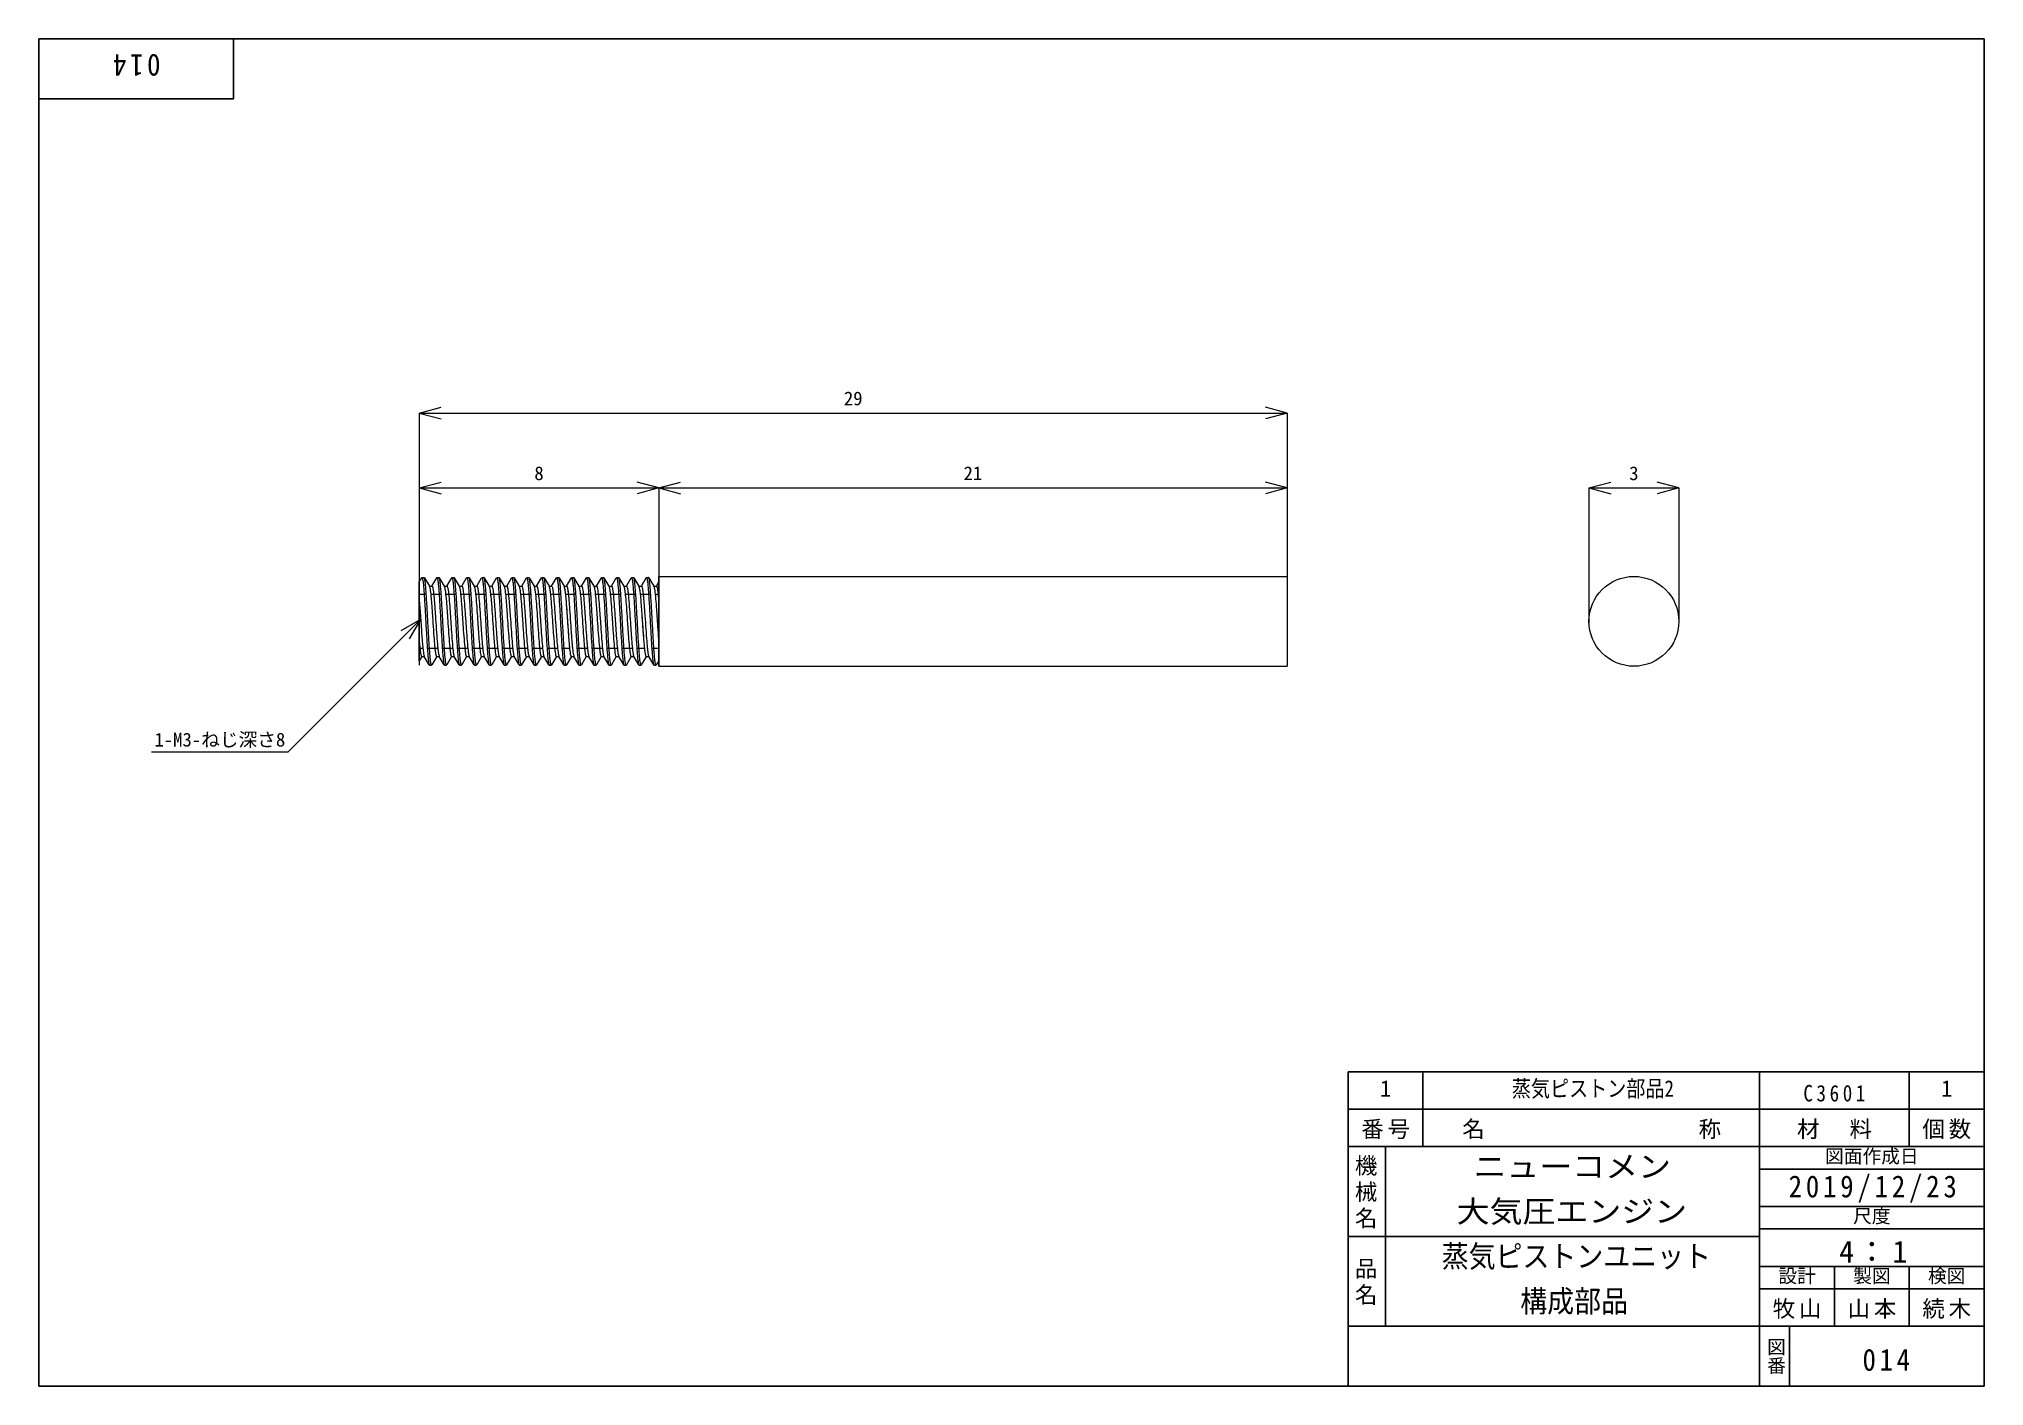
# Model space of a CAD drawing. Units: millimetres at full size, sheet at 4:1. Extents: x -32.5 to 32.5, y -23.4 to 21.6.
import ezdxf
from ezdxf.enums import TextEntityAlignment as Align

# ---------------------------------------------------------------- set-up
doc = ezdxf.new("R2010")
doc.units = ezdxf.units.MM
doc.header["$LTSCALE"] = 0.25
doc.layers.add('0-7_表題欄内文字', color=7, linetype='Continuous')
for name, color, linetype, lineweight in [('0-F_輪郭線・表題欄', 7, 'Continuous', 25), ('1-1_実線', 7, 'Continuous', 18), ('1-9_寸法線', 4, 'Continuous', 9)]:
    doc.layers.add(name, color=color, linetype=linetype, lineweight=lineweight)
doc.styles.add('@ＭＳ ゴシック', font='')
doc.styles.add('ＭＳ ゴシック', font='')
doc.styles.get('@ＭＳ ゴシック').set_extended_font_data('@MS Gothic')
doc.styles.get('ＭＳ ゴシック').set_extended_font_data('MS Gothic')

msp = doc.modelspace()

# ---------------------------------------------------------------- texts
at = {"layer": '0-7_表題欄内文字', "style": 'ＭＳ ゴシック'}
for p in [(12.3125, -13.875), (31.0625, -13.875)]:
    msp.add_text('1', height=0.5499, dxfattribs=at).set_placement(p, align=Align.BOTTOM_LEFT)
for s, height, width, p in [('蒸気ピストン部品2', 0.5499, 0.85, (16.7187, -13.875)), ('ニューコメン', 0.7331, 1.1, (15.4375, -16.625)), ('大気圧エンジン', 0.7331, 1.1, (14.875, -18.125)), ('蒸気ピストンユニット', 0.7331, 0.9, (14.375, -19.625)), ('構成部品', 0.7331, 0.9, (17, -21.125))]:
    msp.add_text(s, height=height, dxfattribs=dict(at, width=width)).set_placement(p, align=Align.BOTTOM_LEFT)
at = {"layer": '0-7_表題欄内文字', "color": 4, "style": 'ＭＳ ゴシック'}
for s, p in [('図面作成日', (27.1875, -16.0625)), ('尺度', (28.125, -18.0625)), ('設計', (25.625, -20.0625)), ('製図', (28.125, -20.0625)), ('検図', (30.625, -20.0625))]:
    msp.add_text(s, height=0.4582, dxfattribs=at).set_placement(p, align=Align.BOTTOM_LEFT)
at = {"layer": '0-7_表題欄内文字', "color": 4, "style": '@ＭＳ ゴシック'}
msp.add_text('図番', height=0.4582, rotation=270, dxfattribs=at).set_placement((25.1875, -21.75), align=Align.BOTTOM_LEFT)
at = {"layer": '0-7_表題欄内文字', "attachment_point": 7}
for s, insert, char_height, rotation, style in [('\\T1.27;\\W0.9;014', (-28.4375, 21.125), 0.7331, 180, 'ＭＳ ゴシック'), ('\\T1.17;機械名', (11.5, -15.625), 0.5499, 270, '@ＭＳ ゴシック'), ('\\T1.17;品名', (11.5, -19.0625), 0.5499, 270, '@ＭＳ ゴシック')]:
    msp.add_mtext(s, dxfattribs=dict(at, insert=insert, char_height=char_height, rotation=rotation, style=style))
at = {"layer": '0-7_表題欄内文字', "attachment_point": 7, "style": 'ＭＳ ゴシック'}
for s, insert, char_height in [('\\T1.38;\\W0.85;C3601', (26.4602, -13.875), 0.5499), ('\\T1.17;番号', (11.6875, -15.125), 0.5499), ('\\T1.17;名\u3000\u3000\u3000\u3000\u3000\u3000\u3000\u3000称', (15.0625, -15.125), 0.5499), ('\\T1.17;材\u3000料', (26.25, -15.125), 0.5499), ('\\T1.17;個数', (30.4375, -15.125), 0.5499), ('\\T1.28;\\W0.9;2019/12/23', (25.9687, -17.25), 0.7331), ('\\T1.19;4：1', (27.6562, -19.25), 0.7331), ('\\T1.17;牧山', (25.4375, -21.125), 0.5499), ('\\T1.17;山本', (27.9375, -21.125), 0.5499), ('\\T1.17;続木', (30.4375, -21.125), 0.5499), ('\\T1.27;\\W0.9;014', (28.4375, -22.875), 0.7331)]:
    msp.add_mtext(s, dxfattribs=dict(at, insert=insert, char_height=char_height))
at = {"layer": '1-9_寸法線', "style": 'ＭＳ ゴシック'}
for s, p in [('29', (-5.6004, 9.25)), ('8', (-15.9441, 6.75)), ('21', (-1.6004, 6.75)), ('3', (20.6413, 6.75)), ('1-M3-ねじ深さ8', (-28.6377, -2.1486))]:
    msp.add_text(s, height=0.4582, dxfattribs=at).set_placement(p, align=Align.BOTTOM_LEFT)

# ---------------------------------------------------------------- linework, layer by layer
at = {"layer": '0-F_輪郭線・表題欄'}
for p, q in [((-32.5, 21.625), (-32.5, -23.375)), ((32.5, 21.625), (-32.5, 21.625)), ((-26, 19.625), (-26, 21.625)), ((32.5, -23.375), (32.5, 21.625)), ((-26, 19.625), (-32.5, 19.625)), ((11.25, -12.875), (32.5, -12.875)), ((11.25, -23.375), (11.25, -12.875)), ((13.75, -15.375), (13.75, -12.875)), ((25, -23.375), (25, -12.875)), ((30, -15.375), (30, -12.875)), ((11.25, -14.125), (32.5, -14.125)), ((11.25, -15.375), (32.5, -15.375)), ((12.5, -21.375), (12.5, -15.375)), ((25, -16.125), (32.5, -16.125)), ((25, -17.375), (32.5, -17.375)), ((25, -18.125), (32.5, -18.125)), ((11.25, -18.375), (25, -18.375)), ((25, -19.375), (32.5, -19.375)), ((27.5, -21.375), (27.5, -19.375)), ((30, -21.375), (30, -19.375)), ((25, -20.125), (32.5, -20.125)), ((11.25, -21.375), (32.5, -21.375)), ((26, -23.375), (26, -21.375)), ((-32.5, -23.375), (32.5, -23.375))]:
    msp.add_line(p, q, dxfattribs=at)
at = {"layer": '1-1_実線'}
for p, q in [((-19.7879, 3.6338), (-19.7879, 0.7068)), ((-19.7879, 3.4863), (-19.706, 3.6274)), ((-19.7879, 2.855), (-19.7879, 3.4863)), ((-19.6985, 3.6338), (-19.6272, 3.6338)), ((-19.6198, 3.6274), (-19.453, 3.3401)), ((-19.4576, 3.3481), (-19.3635, 3.3481)), ((-19.3681, 3.3481), (-19.206, 3.6274)), ((-19.1985, 3.6338), (-19.1272, 3.6338)), ((-19.1198, 3.6274), (-18.953, 3.3401)), ((-18.9576, 3.3481), (-18.8635, 3.3481)), ((-18.8681, 3.3481), (-18.706, 3.6274)), ((-18.6985, 3.6338), (-18.6272, 3.6338)), ((-18.6198, 3.6274), (-18.453, 3.3401)), ((-18.4576, 3.3481), (-18.3635, 3.3481)), ((-18.3681, 3.3481), (-18.206, 3.6274)), ((-18.1985, 3.6338), (-18.1272, 3.6338)), ((-18.1198, 3.6274), (-17.953, 3.3401)), ((-17.9576, 3.3481), (-17.8635, 3.3481)), ((-17.8681, 3.3481), (-17.706, 3.6274)), ((-17.6985, 3.6338), (-17.6272, 3.6338)), ((-17.6198, 3.6274), (-17.453, 3.3401)), ((-17.4576, 3.3481), (-17.3635, 3.3481)), ((-17.3681, 3.3481), (-17.206, 3.6274)), ((-17.1985, 3.6338), (-17.1272, 3.6338)), ((-17.1198, 3.6274), (-16.953, 3.3401)), ((-16.9576, 3.3481), (-16.8635, 3.3481)), ((-16.8681, 3.3481), (-16.706, 3.6274)), ((-16.6985, 3.6338), (-16.6272, 3.6338)), ((-16.6198, 3.6274), (-16.453, 3.3401)), ((-16.4576, 3.3481), (-16.3635, 3.3481)), ((-16.3681, 3.3481), (-16.206, 3.6274)), ((-16.1985, 3.6338), (-16.1272, 3.6338)), ((-16.1198, 3.6274), (-15.953, 3.3401)), ((-15.9576, 3.3481), (-15.8635, 3.3481)), ((-15.8681, 3.3481), (-15.706, 3.6274)), ((-15.6985, 3.6338), (-15.6272, 3.6338)), ((-15.6198, 3.6274), (-15.453, 3.3401)), ((-15.4576, 3.3481), (-15.3635, 3.3481)), ((-15.3681, 3.3481), (-15.206, 3.6274)), ((-15.1985, 3.6338), (-15.1272, 3.6338)), ((-15.1198, 3.6274), (-14.953, 3.3401)), ((-14.9576, 3.3481), (-14.8635, 3.3481)), ((-14.9576, 3.3481), (-14.8635, 3.3481)), ((-14.8681, 3.3481), (-14.706, 3.6274)), ((-14.8681, 3.3481), (-14.7879, 3.4863)), ((-14.6985, 3.6338), (-14.6272, 3.6338)), ((-14.6198, 3.6274), (-14.453, 3.3401)), ((-14.4576, 3.3481), (-14.3635, 3.3481)), ((-14.3681, 3.3481), (-14.206, 3.6274)), ((-14.1985, 3.6338), (-14.1272, 3.6338)), ((-14.1198, 3.6274), (-13.953, 3.3401)), ((-13.9576, 3.3481), (-13.8635, 3.3481)), ((-13.8681, 3.3481), (-13.706, 3.6274)), ((-13.6985, 3.6338), (-13.6272, 3.6338)), ((-13.6198, 3.6274), (-13.453, 3.3401)), ((-13.4576, 3.3481), (-13.3635, 3.3481)), ((-13.3681, 3.3481), (-13.206, 3.6274)), ((-13.1985, 3.6338), (-13.1272, 3.6338)), ((-13.1198, 3.6274), (-12.953, 3.3401)), ((-12.9576, 3.3481), (-12.8635, 3.3481)), ((-12.8681, 3.3481), (-12.706, 3.6274)), ((-12.6985, 3.6338), (-12.6272, 3.6338)), ((-12.6198, 3.6274), (-12.453, 3.3401)), ((-12.4576, 3.3481), (-12.3635, 3.3481)), ((-12.3681, 3.3481), (-12.206, 3.6274)), ((-12.3681, 3.3481), (-12.2879, 3.4863)), ((-12.1985, 3.6338), (-12.1272, 3.6338)), ((-12.1198, 3.6274), (-11.953, 3.3401)), ((-11.9576, 3.3481), (-11.8635, 3.3481)), ((-11.8681, 3.3481), (-11.7879, 3.4863)), ((-11.7879, 3.6703), (9.2121, 3.6703)), ((9.2121, 3.6703), (9.2121, 0.6703)), ((-19.5544, 3.0623), (-19.7879, 3.0623)), ((-19.7879, 1.4857), (-19.7879, 2.855)), ((-19.0544, 3.0623), (-19.4056, 3.0623)), ((-18.5544, 3.0623), (-18.9056, 3.0623)), ((-18.0544, 3.0623), (-18.4056, 3.0623)), ((-17.5544, 3.0623), (-17.9056, 3.0623)), ((-17.0544, 3.0623), (-17.4056, 3.0623)), ((-16.5544, 3.0623), (-16.9056, 3.0623)), ((-16.0544, 3.0623), (-16.4056, 3.0623)), ((-15.5544, 3.0623), (-15.9056, 3.0623)), ((-15.0544, 3.0623), (-15.4056, 3.0623)), ((-14.7879, 3.0623), (-14.9056, 3.0623)), ((-14.5544, 3.0623), (-14.9056, 3.0623)), ((-14.0544, 3.0623), (-14.4056, 3.0623)), ((-13.5544, 3.0623), (-13.9056, 3.0623)), ((-13.0544, 3.0623), (-13.4056, 3.0623)), ((-12.5544, 3.0623), (-12.9056, 3.0623)), ((-12.4229, 3.1993), (-12.4154, 3.1424)), ((-12.2879, 3.0623), (-12.4056, 3.0623)), ((-12.0544, 3.0623), (-12.4056, 3.0623)), ((-11.7879, 3.0623), (-11.9056, 3.0623)), ((-11.7958, 2.9411), (-11.7879, 2.85)), ((-19.7879, 0.8544), (-19.7879, 1.4857)), ((-19.7879, 1.2783), (-19.6701, 1.2783)), ((-19.7076, 0.9926), (-19.7879, 0.8544)), ((-19.7123, 0.9926), (-19.6181, 0.9926)), ((-19.456, 0.7133), (-19.6228, 1.0006)), ((-19.5214, 1.2783), (-19.1701, 1.2783)), ((-19.4485, 0.7068), (-19.3772, 0.7068)), ((-19.2076, 0.9926), (-19.3698, 0.7133)), ((-19.2123, 0.9926), (-19.1181, 0.9926)), ((-18.956, 0.7133), (-19.1228, 1.0006)), ((-19.0214, 1.2783), (-18.6701, 1.2783)), ((-18.9485, 0.7068), (-18.8772, 0.7068)), ((-18.7076, 0.9926), (-18.8698, 0.7133)), ((-18.7123, 0.9926), (-18.6181, 0.9926)), ((-18.456, 0.7133), (-18.6228, 1.0006)), ((-18.5214, 1.2783), (-18.1701, 1.2783)), ((-18.4485, 0.7068), (-18.3772, 0.7068)), ((-18.2076, 0.9926), (-18.3698, 0.7133)), ((-18.2123, 0.9926), (-18.1181, 0.9926)), ((-17.956, 0.7133), (-18.1228, 1.0006)), ((-18.0214, 1.2783), (-17.6701, 1.2783)), ((-17.9485, 0.7068), (-17.8772, 0.7068)), ((-17.7076, 0.9926), (-17.8698, 0.7133)), ((-17.7123, 0.9926), (-17.6181, 0.9926)), ((-17.456, 0.7133), (-17.6228, 1.0006)), ((-17.5214, 1.2783), (-17.1701, 1.2783)), ((-17.4485, 0.7068), (-17.3772, 0.7068)), ((-17.2076, 0.9926), (-17.3698, 0.7133)), ((-17.2123, 0.9926), (-17.1181, 0.9926)), ((-16.956, 0.7133), (-17.1228, 1.0006)), ((-17.0214, 1.2783), (-16.6701, 1.2783)), ((-16.9485, 0.7068), (-16.8772, 0.7068)), ((-16.7076, 0.9926), (-16.8698, 0.7133)), ((-16.7123, 0.9926), (-16.6181, 0.9926)), ((-16.456, 0.7133), (-16.6228, 1.0006)), ((-16.5214, 1.2783), (-16.1701, 1.2783)), ((-16.4485, 0.7068), (-16.3772, 0.7068)), ((-16.2076, 0.9926), (-16.3698, 0.7133)), ((-16.2123, 0.9926), (-16.1181, 0.9926)), ((-15.956, 0.7133), (-16.1228, 1.0006)), ((-16.0214, 1.2783), (-15.6701, 1.2783)), ((-15.9485, 0.7068), (-15.8772, 0.7068)), ((-15.7076, 0.9926), (-15.8698, 0.7133)), ((-15.7123, 0.9926), (-15.6181, 0.9926)), ((-15.456, 0.7133), (-15.6228, 1.0006)), ((-15.5214, 1.2783), (-15.1701, 1.2783)), ((-15.4485, 0.7068), (-15.3772, 0.7068)), ((-15.2076, 0.9926), (-15.3698, 0.7133)), ((-15.2123, 0.9926), (-15.1181, 0.9926)), ((-14.956, 0.7133), (-15.1228, 1.0006)), ((-15.0214, 1.2783), (-14.7879, 1.2783)), ((-14.9485, 0.7068), (-14.8772, 0.7068)), ((-14.7072, 0.9934), (-14.8698, 0.7133)), ((-14.7122, 0.9926), (-14.6181, 0.9926)), ((-14.456, 0.7133), (-14.6228, 1.0006)), ((-14.5214, 1.2783), (-14.1701, 1.2783)), ((-14.4485, 0.7068), (-14.3772, 0.7068)), ((-14.2076, 0.9926), (-14.3698, 0.7133)), ((-14.2122, 0.9926), (-14.1181, 0.9926)), ((-13.956, 0.7133), (-14.1228, 1.0006)), ((-14.0214, 1.2783), (-13.6701, 1.2783)), ((-13.9485, 0.7068), (-13.8772, 0.7068)), ((-13.7076, 0.9926), (-13.8698, 0.7133)), ((-13.7122, 0.9926), (-13.6181, 0.9926)), ((-13.456, 0.7133), (-13.6228, 1.0006)), ((-13.5214, 1.2783), (-13.1701, 1.2783)), ((-13.4485, 0.7068), (-13.3772, 0.7068)), ((-13.2076, 0.9926), (-13.3698, 0.7133)), ((-13.2122, 0.9926), (-13.1181, 0.9926)), ((-12.956, 0.7133), (-13.1228, 1.0006)), ((-13.0214, 1.2783), (-12.6701, 1.2783)), ((-12.9485, 0.7068), (-12.8772, 0.7068)), ((-12.7076, 0.9926), (-12.8698, 0.7133)), ((-12.7122, 0.9926), (-12.6181, 0.9926)), ((-12.456, 0.7133), (-12.6228, 1.0006)), ((-12.5214, 1.2783), (-12.2879, 1.2783)), ((-12.4485, 0.7068), (-12.3772, 0.7068)), ((-12.3698, 0.7158), (-12.3738, 0.7098)), ((-12.1995, 1.0067), (-12.3698, 0.7133)), ((-12.2122, 0.9926), (-12.1181, 0.9926)), ((-11.956, 0.7133), (-12.1228, 1.0006)), ((-12.0214, 1.2783), (-11.7879, 1.2783)), ((-11.9485, 0.7068), (-11.8772, 0.7068)), ((-11.7879, 0.8543), (-11.8698, 0.7133)), ((-11.7879, 0.6703), (9.2121, 0.6703))]:
    msp.add_line(p, q, dxfattribs=at)
at = {"layer": '1-1_実線', "lineweight": 25}
msp.add_line((-11.7879, 3.6703), (-11.7879, 0.6703), dxfattribs=at)
at = {"layer": '1-1_実線'}
for points in [[(-19.706, 3.6249), (-19.702, 3.6309), (-19.698, 3.633), (-19.6939, 3.6311), (-19.6899, 3.6253), (-19.6859, 3.6153), (-19.6819, 3.6013), (-19.6779, 3.5835), (-19.6738, 3.5619), (-19.6698, 3.5367), (-19.6658, 3.508), (-19.6618, 3.4759), (-19.6577, 3.4405), (-19.6537, 3.402), (-19.6497, 3.3605), (-19.6457, 3.3161), (-19.6416, 3.269), (-19.6376, 3.2191), (-19.6336, 3.1668), (-19.6296, 3.112), (-19.6256, 3.055), (-19.6215, 2.9958), (-19.6175, 2.9346), (-19.6135, 2.8714), (-19.6095, 2.8065), (-19.6054, 2.7399), (-19.6014, 2.6717), (-19.5974, 2.6021), (-19.5934, 2.5312), (-19.5893, 2.4591), (-19.5853, 2.3863), (-19.5813, 2.3131), (-19.5773, 2.2396), (-19.5733, 2.166), (-19.5692, 2.0924), (-19.5652, 2.0191), (-19.5612, 1.9461), (-19.5572, 1.8737), (-19.5531, 1.802), (-19.5491, 1.7313)], [(-19.5267, 2.6108), (-19.5307, 2.6801), (-19.5347, 2.7481), (-19.5387, 2.8145), (-19.5427, 2.8794), (-19.5468, 2.9426), (-19.5508, 3.0039), (-19.5548, 3.0631), (-19.5588, 3.1202), (-19.5629, 3.175), (-19.5669, 3.2274), (-19.5709, 3.2773), (-19.5749, 3.3244), (-19.579, 3.3687), (-19.583, 3.4099), (-19.587, 3.4481), (-19.591, 3.483), (-19.595, 3.5145), (-19.5991, 3.5425), (-19.6031, 3.5668), (-19.6071, 3.5873), (-19.6111, 3.6039), (-19.6152, 3.6164), (-19.6192, 3.6249), (-19.6232, 3.6296), (-19.6272, 3.6304)], [(-19.453, 3.3364), (-19.4455, 3.3166), (-19.4379, 3.2868), (-19.4304, 3.2476), (-19.4229, 3.1993), (-19.4154, 3.1424), (-19.4078, 3.0773), (-19.4003, 3.0044), (-19.3928, 2.9243), (-19.389, 2.8816), (-19.3853, 2.8373), (-19.3815, 2.7914), (-19.3778, 2.7439), (-19.374, 2.6949), (-19.3702, 2.6446), (-19.3665, 2.5931), (-19.3627, 2.5408), (-19.3589, 2.4876), (-19.3552, 2.4338), (-19.3514, 2.3794), (-19.3477, 2.3246), (-19.3401, 2.2141), (-19.3326, 2.1032), (-19.3251, 1.9928), (-19.3176, 1.8839), (-19.31, 1.7774), (-19.3025, 1.6743), (-19.295, 1.5754), (-19.2875, 1.4817), (-19.2837, 1.4371), (-19.28, 1.3942), (-19.2762, 1.353), (-19.2724, 1.3137), (-19.2687, 1.2764), (-19.2649, 1.2413), (-19.2611, 1.2086), (-19.2574, 1.1782), (-19.2536, 1.1503), (-19.2499, 1.1246), (-19.2423, 1.0806)], [(-19.3635, 3.3474), (-19.3598, 3.3454), (-19.356, 3.3407), (-19.3522, 3.3333), (-19.3485, 3.3233), (-19.3409, 3.2957), (-19.3334, 3.2583), (-19.3259, 3.2117), (-19.3184, 3.1563), (-19.3109, 3.0927), (-19.3033, 3.0213), (-19.2958, 2.9427), (-19.2883, 2.8572), (-19.2845, 2.8121), (-19.2808, 2.7655), (-19.277, 2.7174), (-19.2732, 2.6679), (-19.2695, 2.6171), (-19.2657, 2.5652), (-19.262, 2.5124), (-19.2582, 2.4588), (-19.2544, 2.4047), (-19.2507, 2.3501), (-19.2432, 2.2399), (-19.2356, 2.1291), (-19.2281, 2.0186), (-19.2206, 1.9094), (-19.2131, 1.8024), (-19.2055, 1.6984), (-19.198, 1.5985), (-19.1905, 1.5035), (-19.183, 1.4144), (-19.1792, 1.3723), (-19.1754, 1.332), (-19.1717, 1.2937), (-19.1679, 1.2573), (-19.1642, 1.2232), (-19.1604, 1.1914), (-19.1566, 1.162), (-19.1529, 1.1352)], [(-19.206, 3.6267), (-19.202, 3.6323), (-19.198, 3.6338), (-19.1939, 3.6312), (-19.1899, 3.6246), (-19.1859, 3.6141), (-19.1819, 3.5997), (-19.1779, 3.5816), (-19.1738, 3.5599), (-19.1698, 3.5347), (-19.1658, 3.5061), (-19.1618, 3.4742), (-19.1577, 3.4391), (-19.1537, 3.4009), (-19.1497, 3.3597), (-19.1457, 3.3157), (-19.1416, 3.2689), (-19.1376, 3.2194), (-19.1336, 3.1674), (-19.1296, 3.113), (-19.1256, 3.0562), (-19.1215, 2.9972), (-19.1175, 2.9361), (-19.1135, 2.873), (-19.1095, 2.8079), (-19.1054, 2.7411), (-19.1014, 2.6725), (-19.0974, 2.6025), (-19.0934, 2.5313), (-19.0893, 2.4593), (-19.0853, 2.3867), (-19.0813, 2.3135), (-19.0773, 2.24), (-19.0733, 2.1663), (-19.0692, 2.0926), (-19.0652, 2.0191), (-19.0612, 1.946), (-19.0572, 1.8734), (-19.0531, 1.8016), (-19.0491, 1.7306)], [(-19.0267, 2.6115), (-19.0307, 2.6808), (-19.0347, 2.7487), (-19.0387, 2.815), (-19.0427, 2.8797), (-19.0468, 2.9427), (-19.0508, 3.0037), (-19.0548, 3.0627), (-19.0588, 3.1196), (-19.0629, 3.1741), (-19.0669, 3.2263), (-19.0709, 3.2759), (-19.0749, 3.3228), (-19.079, 3.3669), (-19.083, 3.4081), (-19.087, 3.4463), (-19.091, 3.4813), (-19.095, 3.5129), (-19.0991, 3.5411), (-19.1031, 3.5658), (-19.1071, 3.5867), (-19.1111, 3.6039), (-19.1152, 3.617), (-19.1192, 3.6261), (-19.1232, 3.6312), (-19.1272, 3.6323)], [(-18.953, 3.3399), (-18.9492, 3.3317), (-18.9455, 3.3207), (-18.9417, 3.3071), (-18.9379, 3.2909), (-18.9304, 3.2509), (-18.9229, 3.2016), (-18.9154, 3.1433), (-18.9078, 3.0769), (-18.9003, 3.0029), (-18.8928, 2.9218), (-18.8853, 2.8344), (-18.8778, 2.7413), (-18.874, 2.6928), (-18.8702, 2.643), (-18.8665, 2.5921), (-18.8627, 2.5402), (-18.8589, 2.4873), (-18.8552, 2.4335), (-18.8514, 2.379), (-18.8477, 2.3241), (-18.8439, 2.269), (-18.8401, 2.2137), (-18.8364, 2.1584), (-18.8326, 2.1031), (-18.8251, 1.9932), (-18.8176, 1.8848), (-18.81, 1.7788), (-18.8025, 1.6761), (-18.795, 1.5775), (-18.7875, 1.484), (-18.78, 1.3963), (-18.7724, 1.3154), (-18.7687, 1.2777), (-18.7649, 1.2421), (-18.7611, 1.2085), (-18.7574, 1.1772), (-18.7536, 1.1483), (-18.7499, 1.1217), (-18.7461, 1.0979)], [(-18.8635, 3.3473), (-18.8598, 3.3465), (-18.856, 3.3428), (-18.8522, 3.3362), (-18.8485, 3.3268), (-18.8447, 3.3145), (-18.8409, 3.2996), (-18.8372, 3.2821), (-18.8334, 3.2621), (-18.8259, 3.2148), (-18.8184, 3.1584), (-18.8109, 3.0935), (-18.8033, 3.0209), (-18.7958, 2.9411), (-18.7883, 2.8549), (-18.7808, 2.7628), (-18.7732, 2.6656), (-18.7695, 2.6153), (-18.7657, 2.5639), (-18.762, 2.5115), (-18.7582, 2.4583), (-18.7544, 2.4043), (-18.7507, 2.3496), (-18.7469, 2.2945), (-18.7432, 2.2392), (-18.7394, 2.1838), (-18.7356, 2.1285), (-18.7319, 2.0733), (-18.7281, 2.0184), (-18.7206, 1.9097), (-18.7131, 1.8032), (-18.7055, 1.6998), (-18.698, 1.6004), (-18.6905, 1.5058), (-18.683, 1.4168), (-18.6754, 1.3342), (-18.6679, 1.259), (-18.6642, 1.2244), (-18.6604, 1.192), (-18.6566, 1.1617)], [(-18.706, 3.6273), (-18.702, 3.632), (-18.698, 3.6327), (-18.6939, 3.6295), (-18.6899, 3.6224), (-18.6859, 3.6116), (-18.6819, 3.5971), (-18.6779, 3.5791), (-18.6738, 3.5575), (-18.6698, 3.5326), (-18.6658, 3.5043), (-18.6618, 3.4729), (-18.6577, 3.4382), (-18.6537, 3.4005), (-18.6497, 3.3599), (-18.6457, 3.3163), (-18.6416, 3.27), (-18.6376, 3.2209), (-18.6336, 3.1692), (-18.6296, 3.115), (-18.6256, 3.0583), (-18.6215, 2.9993), (-18.6175, 2.9379), (-18.6135, 2.8744), (-18.6095, 2.8087), (-18.6054, 2.7414), (-18.6014, 2.6726), (-18.5974, 2.6026), (-18.5934, 2.5314), (-18.5893, 2.4594), (-18.5853, 2.3867), (-18.5813, 2.3134), (-18.5773, 2.2398), (-18.5733, 2.166), (-18.5692, 2.0921), (-18.5652, 2.0185), (-18.5612, 1.9453), (-18.5572, 1.8726), (-18.5531, 1.8006), (-18.5491, 1.7295)], [(-18.5267, 2.6125), (-18.5307, 2.6822), (-18.5347, 2.7503), (-18.5387, 2.8168), (-18.5427, 2.8815), (-18.5468, 2.9443), (-18.5508, 3.0052), (-18.5548, 3.0639), (-18.5588, 3.1204), (-18.5629, 3.1746), (-18.5669, 3.2263), (-18.5709, 3.2755), (-18.5749, 3.3221), (-18.579, 3.3658), (-18.583, 3.4067), (-18.587, 3.4446), (-18.591, 3.4793), (-18.595, 3.5108), (-18.5991, 3.539), (-18.6031, 3.5638), (-18.6071, 3.585), (-18.6111, 3.6025), (-18.6152, 3.6163), (-18.6192, 3.6261), (-18.6232, 3.632), (-18.6272, 3.6337)], [(-18.453, 3.339), (-18.4492, 3.3318), (-18.4455, 3.3218), (-18.4417, 3.309), (-18.4379, 3.2934), (-18.4342, 3.2751), (-18.4304, 3.2541), (-18.4267, 3.2307), (-18.4229, 3.2048), (-18.4154, 3.1462), (-18.4078, 3.0791), (-18.4003, 3.0041), (-18.3928, 2.9221), (-18.3853, 2.8337), (-18.3778, 2.7399), (-18.3702, 2.6411), (-18.3627, 2.5384), (-18.3589, 2.4857), (-18.3552, 2.4323), (-18.3514, 2.3782), (-18.3477, 2.3236), (-18.3439, 2.2685), (-18.3401, 2.2131), (-18.3364, 2.1575), (-18.3326, 2.102), (-18.3289, 2.0468), (-18.3251, 1.992), (-18.3213, 1.9377), (-18.3176, 1.8839), (-18.31, 1.7785), (-18.3025, 1.6764), (-18.295, 1.5785), (-18.2875, 1.4857), (-18.28, 1.3985), (-18.2724, 1.3179), (-18.2649, 1.2445), (-18.2574, 1.1793), (-18.2536, 1.1499), (-18.2499, 1.1228), (-18.2461, 1.0982)], [(-18.3635, 3.3439), (-18.3598, 3.3435), (-18.356, 3.3404), (-18.3522, 3.3347), (-18.3485, 3.3262), (-18.3447, 3.315), (-18.3409, 3.301), (-18.3372, 3.2842), (-18.3334, 3.2646), (-18.3297, 3.2425), (-18.3259, 3.2178), (-18.3221, 3.1908), (-18.3184, 3.1614), (-18.3109, 3.0962), (-18.3033, 3.0228), (-18.2958, 2.9422), (-18.2883, 2.855), (-18.2808, 2.7621), (-18.2732, 2.6643), (-18.2657, 2.5622), (-18.2582, 2.4567), (-18.2544, 2.403), (-18.2507, 2.3486), (-18.2469, 2.2938), (-18.2432, 2.2387), (-18.2394, 2.1832), (-18.2356, 2.1276), (-18.2319, 2.0722), (-18.2281, 2.0171), (-18.2243, 1.9625), (-18.2206, 1.9084), (-18.2168, 1.855), (-18.2131, 1.8023), (-18.2055, 1.6995), (-18.198, 1.6007), (-18.1905, 1.5068), (-18.183, 1.4185), (-18.1754, 1.3365), (-18.1679, 1.2615), (-18.1604, 1.1943)], [(-18.206, 3.6253), (-18.202, 3.6294), (-18.198, 3.6297), (-18.1939, 3.6263), (-18.1899, 3.6193), (-18.1859, 3.6087), (-18.1819, 3.5946), (-18.1779, 3.577), (-18.1738, 3.556), (-18.1698, 3.5317), (-18.1658, 3.504), (-18.1618, 3.4732), (-18.1577, 3.4391), (-18.1537, 3.402), (-18.1497, 3.3618), (-18.1457, 3.3187), (-18.1416, 3.2726), (-18.1376, 3.2236), (-18.1336, 3.1719), (-18.1296, 3.1174), (-18.1256, 3.0602), (-18.1215, 3.0004), (-18.1175, 2.9384), (-18.1135, 2.8744), (-18.1095, 2.8085), (-18.1054, 2.7411), (-18.1014, 2.6722), (-18.0974, 2.6021), (-18.0934, 2.5309), (-18.0893, 2.4588), (-18.0853, 2.3859), (-18.0813, 2.3126), (-18.0773, 2.2389), (-18.0733, 2.165), (-18.0692, 2.0911), (-18.0652, 2.0174), (-18.0612, 1.9442), (-18.0572, 1.8714), (-18.0531, 1.7994), (-18.0491, 1.7284)], [(-18.0267, 2.6126), (-18.0307, 2.6824), (-18.0347, 2.751), (-18.0387, 2.8178), (-18.0427, 2.8827), (-18.0468, 2.9457), (-18.0508, 3.0065), (-18.0548, 3.0652), (-18.0588, 3.1216), (-18.0629, 3.1756), (-18.0669, 3.2271), (-18.0709, 3.276), (-18.0749, 3.3223), (-18.079, 3.3658), (-18.083, 3.4064), (-18.087, 3.444), (-18.091, 3.4785), (-18.095, 3.5098), (-18.0991, 3.5379), (-18.1031, 3.5625), (-18.1071, 3.5837), (-18.1111, 3.6013), (-18.1152, 3.6152), (-18.1192, 3.6253), (-18.1232, 3.6315), (-18.1272, 3.6338)], [(-17.953, 3.3337), (-17.9455, 3.3175), (-17.9417, 3.3056), (-17.9379, 3.2911), (-17.9342, 3.274), (-17.9304, 3.2543), (-17.9267, 3.2319), (-17.9229, 3.2069), (-17.9191, 3.1793), (-17.9154, 3.1493), (-17.9116, 3.1169), (-17.9078, 3.0824), (-17.9041, 3.0458), (-17.9003, 3.0073), (-17.8928, 2.9247), (-17.8853, 2.8355), (-17.8778, 2.7406), (-17.8702, 2.6409), (-17.8627, 2.5373), (-17.8552, 2.4307), (-17.8477, 2.3218), (-17.8401, 2.2116), (-17.8364, 2.1563), (-17.8326, 2.101), (-17.8289, 2.0458), (-17.8251, 1.9909), (-17.8213, 1.9362), (-17.8176, 1.882), (-17.8138, 1.8284), (-17.81, 1.7759), (-17.8063, 1.7243), (-17.8025, 1.6739), (-17.7988, 1.6248), (-17.795, 1.5769), (-17.7875, 1.4852), (-17.78, 1.3995), (-17.7724, 1.3204), (-17.7649, 1.2485), (-17.7574, 1.1842), (-17.7499, 1.1282)], [(-17.8635, 3.3391), (-17.856, 3.3347), (-17.8485, 3.3205), (-17.8409, 3.2963), (-17.8372, 3.2805), (-17.8334, 3.2622), (-17.8297, 3.2413), (-17.8259, 3.218), (-17.8221, 3.1921), (-17.8184, 3.1636), (-17.8146, 3.1326), (-17.8109, 3.0993), (-17.8071, 3.0639), (-17.8033, 3.0263), (-17.7996, 2.9868), (-17.7958, 2.9455), (-17.7883, 2.8578), (-17.7808, 2.7641), (-17.7732, 2.6653), (-17.7657, 2.5623), (-17.7582, 2.456), (-17.7507, 2.3473), (-17.7432, 2.2372), (-17.7356, 2.1265), (-17.7319, 2.0712), (-17.7281, 2.0161), (-17.7243, 1.9613), (-17.7206, 1.907), (-17.7168, 1.8531), (-17.7131, 1.8), (-17.7093, 1.7476), (-17.7055, 1.6964), (-17.7018, 1.6464), (-17.698, 1.5978), (-17.6943, 1.5506), (-17.6905, 1.5048), (-17.683, 1.4179), (-17.6754, 1.3376), (-17.6679, 1.2643), (-17.6604, 1.1988)], [(-17.706, 3.624), (-17.702, 3.628), (-17.698, 3.6283), (-17.6939, 3.6249), (-17.6899, 3.6179), (-17.6859, 3.6074), (-17.6819, 3.5934), (-17.6779, 3.576), (-17.6738, 3.5552), (-17.6698, 3.531), (-17.6658, 3.5036), (-17.6618, 3.4729), (-17.6577, 3.4391), (-17.6537, 3.4021), (-17.6497, 3.362), (-17.6457, 3.319), (-17.6416, 3.273), (-17.6376, 3.224), (-17.6336, 3.1722), (-17.6296, 3.1176), (-17.6256, 3.0602), (-17.6215, 3.0003), (-17.6175, 2.9383), (-17.6135, 2.8743), (-17.6095, 2.8084), (-17.6054, 2.741), (-17.6014, 2.6721), (-17.5974, 2.602), (-17.5934, 2.5307), (-17.5893, 2.4586), (-17.5853, 2.3858), (-17.5813, 2.3124), (-17.5773, 2.2387), (-17.5733, 2.1649), (-17.5692, 2.091), (-17.5652, 2.0174), (-17.5612, 1.9441), (-17.5572, 1.8714), (-17.5531, 1.7994), (-17.5491, 1.7283)], [(-17.5267, 2.6126), (-17.5307, 2.6825), (-17.5347, 2.7511), (-17.5387, 2.8182), (-17.5427, 2.8837), (-17.5468, 2.9472), (-17.5508, 3.0084), (-17.5548, 3.0673), (-17.5588, 3.1237), (-17.5629, 3.1775), (-17.5669, 3.2288), (-17.5709, 3.2773), (-17.5749, 3.3231), (-17.579, 3.3661), (-17.583, 3.4062), (-17.587, 3.4432), (-17.591, 3.4772), (-17.595, 3.508), (-17.5991, 3.5356), (-17.6031, 3.5599), (-17.6071, 3.5808), (-17.6111, 3.5983), (-17.6152, 3.6122), (-17.6192, 3.6225), (-17.6232, 3.6291), (-17.6272, 3.6319)], [(-17.453, 3.3314), (-17.4455, 3.3133), (-17.4379, 3.2856), (-17.4304, 3.2484), (-17.4229, 3.202), (-17.4154, 3.1466), (-17.4116, 3.1154), (-17.4078, 3.0821), (-17.4041, 3.0466), (-17.4003, 3.0089), (-17.3966, 2.9691), (-17.3928, 2.9272), (-17.389, 2.8837), (-17.3853, 2.8385), (-17.3815, 2.7918), (-17.3778, 2.7437), (-17.3702, 2.6438), (-17.3627, 2.5398), (-17.3552, 2.4326), (-17.3477, 2.3231), (-17.3401, 2.2124), (-17.3326, 2.1013), (-17.3251, 1.9908), (-17.3176, 1.8819), (-17.3138, 1.8283), (-17.31, 1.7755), (-17.3063, 1.7235), (-17.3025, 1.6726), (-17.2988, 1.6227), (-17.295, 1.574), (-17.2912, 1.5267), (-17.2875, 1.481), (-17.2837, 1.4372), (-17.28, 1.3951), (-17.2762, 1.3549), (-17.2724, 1.3167), (-17.2649, 1.246), (-17.2574, 1.1834), (-17.2499, 1.1293), (-17.2423, 1.0839)], [(-17.3635, 3.3416), (-17.356, 3.335), (-17.3485, 3.3186), (-17.3409, 3.2926), (-17.3334, 3.2571), (-17.3259, 3.2125), (-17.3184, 3.1589), (-17.3109, 3.0966), (-17.3071, 3.0623), (-17.3033, 3.0259), (-17.2996, 2.9873), (-17.2958, 2.9468), (-17.2921, 2.9042), (-17.2883, 2.8598), (-17.2845, 2.8139), (-17.2808, 2.7665), (-17.277, 2.7178), (-17.2732, 2.6678), (-17.2657, 2.5647), (-17.2582, 2.4582), (-17.2507, 2.3492), (-17.2432, 2.2387), (-17.2356, 2.1275), (-17.2281, 2.0168), (-17.2206, 1.9073), (-17.2131, 1.8002), (-17.2093, 1.7478), (-17.2055, 1.6963), (-17.2018, 1.6458), (-17.198, 1.5965), (-17.1943, 1.5485), (-17.1905, 1.502), (-17.1867, 1.4569), (-17.183, 1.4137), (-17.1792, 1.3724), (-17.1754, 1.3331), (-17.1717, 1.2958), (-17.1679, 1.2605), (-17.1604, 1.1962), (-17.1529, 1.1404)], [(-17.206, 3.6229), (-17.202, 3.6269), (-17.198, 3.6273), (-17.1939, 3.6241), (-17.1899, 3.6174), (-17.1859, 3.6071), (-17.1819, 3.5934), (-17.1779, 3.5762), (-17.1738, 3.5557), (-17.1698, 3.5318), (-17.1658, 3.5046), (-17.1618, 3.4741), (-17.1577, 3.4404), (-17.1537, 3.4035), (-17.1497, 3.3635), (-17.1457, 3.3204), (-17.1416, 3.2742), (-17.1376, 3.225), (-17.1336, 3.1729), (-17.1296, 3.1178), (-17.1256, 3.0601), (-17.1215, 3.0002), (-17.1175, 2.938), (-17.1135, 2.8739), (-17.1095, 2.808), (-17.1054, 2.7405), (-17.1014, 2.6716), (-17.0974, 2.6014), (-17.0934, 2.5302), (-17.0893, 2.4581), (-17.0853, 2.3853), (-17.0813, 2.3119), (-17.0773, 2.2382), (-17.0733, 2.1644), (-17.0692, 2.0906), (-17.0652, 2.0169), (-17.0612, 1.9437), (-17.0572, 1.871), (-17.0531, 1.7991), (-17.0491, 1.7281)], [(-17.0267, 2.6123), (-17.0307, 2.6823), (-17.0347, 2.7509), (-17.0387, 2.8181), (-17.0427, 2.8837), (-17.0468, 2.9474), (-17.0508, 3.009), (-17.0548, 3.0683), (-17.0588, 3.1249), (-17.0629, 3.1789), (-17.0669, 3.2302), (-17.0709, 3.2786), (-17.0749, 3.3243), (-17.079, 3.367), (-17.083, 3.4067), (-17.087, 3.4435), (-17.091, 3.4771), (-17.095, 3.5075), (-17.0991, 3.5348), (-17.1031, 3.5587), (-17.1071, 3.5793), (-17.1111, 3.5965), (-17.1152, 3.6102), (-17.1192, 3.6204), (-17.1232, 3.627), (-17.1272, 3.6299)], [(-16.953, 3.3352), (-16.9455, 3.3156), (-16.9379, 3.2861), (-16.9304, 3.2473), (-16.9229, 3.1994), (-16.9154, 3.1429), (-16.9078, 3.0781), (-16.9003, 3.0054), (-16.8966, 2.9663), (-16.8928, 2.9253), (-16.889, 2.8826), (-16.8853, 2.8381), (-16.8815, 2.792), (-16.8778, 2.7442), (-16.874, 2.695), (-16.8702, 2.6446), (-16.8665, 2.5932), (-16.8627, 2.5408), (-16.8589, 2.4876), (-16.8552, 2.4338), (-16.8477, 2.3245), (-16.8401, 2.2139), (-16.8326, 2.1028), (-16.8251, 1.9924), (-16.8176, 1.8834), (-16.81, 1.7768), (-16.8025, 1.6737), (-16.795, 1.5748), (-16.7912, 1.5273), (-16.7875, 1.4812), (-16.7837, 1.4367), (-16.78, 1.3939), (-16.7762, 1.3528), (-16.7724, 1.3137), (-16.7687, 1.2767), (-16.7649, 1.242), (-16.7611, 1.2095), (-16.7574, 1.1794), (-16.7536, 1.1515), (-16.7499, 1.1259)], [(-16.8635, 3.3465), (-16.8598, 3.3443), (-16.856, 3.3395), (-16.8485, 3.3221), (-16.8409, 3.2947), (-16.8334, 3.2576), (-16.8259, 3.2114), (-16.8184, 3.1565), (-16.8109, 3.0933), (-16.8033, 3.0222), (-16.7958, 2.9437), (-16.7921, 2.9018), (-16.7883, 2.8582), (-16.7845, 2.813), (-16.7808, 2.7662), (-16.777, 2.7179), (-16.7732, 2.6681), (-16.7695, 2.6172), (-16.7657, 2.5652), (-16.762, 2.5124), (-16.7582, 2.4589), (-16.7544, 2.4048), (-16.7507, 2.3501), (-16.7432, 2.2398), (-16.7356, 2.1289), (-16.7281, 2.0183), (-16.7206, 1.9089), (-16.7131, 1.8018), (-16.7055, 1.6978), (-16.698, 1.5978), (-16.6905, 1.5029), (-16.6867, 1.4575), (-16.683, 1.4138), (-16.6792, 1.3718), (-16.6754, 1.3317), (-16.6717, 1.2935), (-16.6679, 1.2574), (-16.6642, 1.2236), (-16.6604, 1.1922), (-16.6566, 1.1631)], [(-16.706, 3.6207), (-16.702, 3.625), (-16.698, 3.6258), (-16.6939, 3.6231), (-16.6899, 3.6169), (-16.6859, 3.6072), (-16.6819, 3.594), (-16.6779, 3.5773), (-16.6738, 3.5572), (-16.6698, 3.5338), (-16.6658, 3.5069), (-16.6618, 3.4766), (-16.6577, 3.443), (-16.6537, 3.4061), (-16.6497, 3.3658), (-16.6457, 3.3223), (-16.6416, 3.2754), (-16.6376, 3.2255), (-16.6336, 3.1727), (-16.6296, 3.1173), (-16.6256, 3.0595), (-16.6215, 2.9993), (-16.6175, 2.9371), (-16.6135, 2.8729), (-16.6095, 2.807), (-16.6054, 2.7394), (-16.6014, 2.6705), (-16.5974, 2.6004), (-16.5934, 2.5292), (-16.5893, 2.4572), (-16.5853, 2.3845), (-16.5813, 2.3112), (-16.5773, 2.2377), (-16.5733, 2.1639), (-16.5692, 2.0902), (-16.5652, 2.0167), (-16.5612, 1.9436), (-16.5572, 1.871), (-16.5531, 1.7991), (-16.5491, 1.7281)], [(-16.5267, 2.6123), (-16.5307, 2.6822), (-16.5347, 2.7509), (-16.5387, 2.8181), (-16.5427, 2.8836), (-16.5468, 2.9474), (-16.5508, 3.009), (-16.5548, 3.0683), (-16.5588, 3.1249), (-16.5629, 3.1788), (-16.5669, 3.23), (-16.5709, 3.2785), (-16.5749, 3.324), (-16.579, 3.3667), (-16.583, 3.4063), (-16.587, 3.443), (-16.591, 3.4765), (-16.595, 3.5069), (-16.5991, 3.534), (-16.6031, 3.5579), (-16.6071, 3.5785), (-16.6111, 3.5956), (-16.6152, 3.6093), (-16.6192, 3.6195), (-16.6232, 3.6261), (-16.6272, 3.629)], [(-16.453, 3.3388), (-16.4492, 3.3303), (-16.4455, 3.3191), (-16.4379, 3.289), (-16.4304, 3.2491), (-16.4229, 3.1998), (-16.4154, 3.1419), (-16.4078, 3.0759), (-16.4003, 3.0023), (-16.3928, 2.9217), (-16.3853, 2.8347), (-16.3778, 2.7417), (-16.374, 2.6933), (-16.3702, 2.6435), (-16.3665, 2.5926), (-16.3627, 2.5405), (-16.3589, 2.4875), (-16.3552, 2.4335), (-16.3514, 2.3791), (-16.3477, 2.3243), (-16.3439, 2.2692), (-16.3401, 2.214), (-16.3326, 2.1034), (-16.3251, 1.9934), (-16.3176, 1.885), (-16.31, 1.7789), (-16.3025, 1.6761), (-16.295, 1.5775), (-16.2875, 1.4839), (-16.28, 1.3961), (-16.2724, 1.3152), (-16.2687, 1.2775), (-16.2649, 1.2419), (-16.2611, 1.2084), (-16.2574, 1.1771), (-16.2536, 1.1482), (-16.2499, 1.1218), (-16.2461, 1.0981), (-16.2423, 1.077), (-16.2386, 1.0585)], [(-16.3635, 3.3478), (-16.3598, 3.3468), (-16.356, 3.3428), (-16.3522, 3.3359), (-16.3485, 3.3262), (-16.3447, 3.3138), (-16.3409, 3.2987), (-16.3372, 3.2811), (-16.3334, 3.261), (-16.3259, 3.2137), (-16.3184, 3.1573), (-16.3109, 3.0926), (-16.3033, 3.0202), (-16.2958, 2.9406), (-16.2883, 2.8546), (-16.2808, 2.7628), (-16.2732, 2.6657), (-16.2695, 2.6154), (-16.2657, 2.564), (-16.262, 2.5117), (-16.2582, 2.4584), (-16.2544, 2.4044), (-16.2507, 2.3496), (-16.2469, 2.2945), (-16.2432, 2.2393), (-16.2394, 2.184), (-16.2356, 2.1287), (-16.2319, 2.0735), (-16.2281, 2.0186), (-16.2206, 1.9099), (-16.2131, 1.8035), (-16.2055, 1.7001), (-16.198, 1.6007), (-16.1905, 1.506), (-16.183, 1.417), (-16.1754, 1.3344), (-16.1679, 1.2591), (-16.1642, 1.2245), (-16.1604, 1.192), (-16.1566, 1.1618)], [(-16.206, 3.6186), (-16.202, 3.6234), (-16.198, 3.6247), (-16.1939, 3.6225), (-16.1899, 3.6168), (-16.1859, 3.6076), (-16.1819, 3.5949), (-16.1779, 3.5787), (-16.1738, 3.5589), (-16.1698, 3.5357), (-16.1658, 3.5089), (-16.1618, 3.4786), (-16.1577, 3.4448), (-16.1537, 3.4075), (-16.1497, 3.3666), (-16.1457, 3.3224), (-16.1416, 3.2751), (-16.1376, 3.2249), (-16.1336, 3.1719), (-16.1296, 3.1163), (-16.1256, 3.0584), (-16.1215, 2.9982), (-16.1175, 2.9359), (-16.1135, 2.8717), (-16.1095, 2.8058), (-16.1054, 2.7384), (-16.1014, 2.6696), (-16.0974, 2.5996), (-16.0934, 2.5286), (-16.0893, 2.4567), (-16.0853, 2.3841), (-16.0813, 2.311), (-16.0773, 2.2375), (-16.0733, 2.1639), (-16.0692, 2.0903), (-16.0652, 2.0168), (-16.0612, 1.9437), (-16.0572, 1.8711), (-16.0531, 1.7992), (-16.0491, 1.7282)], [(-16.0267, 2.6112), (-16.0307, 2.6812), (-16.0347, 2.7499), (-16.0387, 2.8172), (-16.0427, 2.8829), (-16.0468, 2.9468), (-16.0508, 3.0087), (-16.0548, 3.0684), (-16.0588, 3.1258), (-16.0629, 3.1806), (-16.0669, 3.2326), (-16.0709, 3.2816), (-16.0749, 3.3275), (-16.079, 3.3702), (-16.083, 3.4098), (-16.087, 3.4463), (-16.091, 3.4795), (-16.095, 3.5094), (-16.0991, 3.536), (-16.1031, 3.5593), (-16.1071, 3.5793), (-16.1111, 3.5958), (-16.1152, 3.6089), (-16.1192, 3.6185), (-16.1232, 3.6246), (-16.1272, 3.6272)], [(-15.953, 3.3383), (-15.9492, 3.3313), (-15.9455, 3.3215), (-15.9417, 3.3089), (-15.9379, 3.2935), (-15.9342, 3.2753), (-15.9304, 3.2545), (-15.9267, 3.2312), (-15.9229, 3.2053), (-15.9191, 3.1772), (-15.9154, 3.1468), (-15.9078, 3.0795), (-15.9003, 3.0044), (-15.8928, 2.9222), (-15.8853, 2.8337), (-15.8778, 2.7397), (-15.8702, 2.6408), (-15.8627, 2.5379), (-15.8552, 2.4318), (-15.8514, 2.3778), (-15.8477, 2.3232), (-15.8439, 2.2682), (-15.8401, 2.2129), (-15.8364, 2.1574), (-15.8326, 2.1018), (-15.8289, 2.0466), (-15.8251, 1.9917), (-15.8213, 1.9373), (-15.8176, 1.8836), (-15.81, 1.7782), (-15.8025, 1.6763), (-15.795, 1.5786), (-15.7875, 1.486), (-15.78, 1.399), (-15.7724, 1.3186), (-15.7649, 1.2454), (-15.7574, 1.1801), (-15.7499, 1.1236), (-15.7461, 1.0988), (-15.7423, 1.0765)], [(-15.8635, 3.3429), (-15.856, 3.3395), (-15.8522, 3.3338), (-15.8485, 3.3255), (-15.8447, 3.3145), (-15.8409, 3.3007), (-15.8372, 3.2842), (-15.8334, 3.2649), (-15.8297, 3.2429), (-15.8259, 3.2184), (-15.8221, 3.1914), (-15.8184, 3.1621), (-15.8146, 3.1305), (-15.8109, 3.0968), (-15.8033, 3.0234), (-15.7958, 2.9426), (-15.7883, 2.8553), (-15.7808, 2.7622), (-15.7732, 2.6641), (-15.7657, 2.5619), (-15.7582, 2.4563), (-15.7507, 2.3482), (-15.7469, 2.2935), (-15.7432, 2.2384), (-15.7394, 2.183), (-15.7356, 2.1276), (-15.7319, 2.0721), (-15.7281, 2.0168), (-15.7243, 1.9621), (-15.7206, 1.9079), (-15.7168, 1.8545), (-15.7131, 1.8018), (-15.7055, 1.6991), (-15.698, 1.6006), (-15.6905, 1.507), (-15.683, 1.4189), (-15.6754, 1.3371), (-15.6679, 1.2624), (-15.6604, 1.1954), (-15.6529, 1.1368)], [(-15.706, 3.619), (-15.702, 3.6242), (-15.698, 3.626), (-15.6939, 3.6241), (-15.6899, 3.6188), (-15.6859, 3.6098), (-15.6819, 3.5973), (-15.6779, 3.5811), (-15.6738, 3.5614), (-15.6698, 3.538), (-15.6658, 3.5109), (-15.6618, 3.4801), (-15.6577, 3.4456), (-15.6537, 3.4076), (-15.6497, 3.3662), (-15.6457, 3.3217), (-15.6416, 3.2741), (-15.6376, 3.2237), (-15.6336, 3.1707), (-15.6296, 3.1151), (-15.6256, 3.0571), (-15.6215, 2.997), (-15.6175, 2.9348), (-15.6135, 2.8708), (-15.6095, 2.8051), (-15.6054, 2.7379), (-15.6014, 2.6693), (-15.5974, 2.5995), (-15.5934, 2.5286), (-15.5893, 2.4569), (-15.5853, 2.3844), (-15.5813, 2.3114), (-15.5773, 2.2381), (-15.5733, 2.1645), (-15.5692, 2.0908), (-15.5652, 2.0173), (-15.5612, 1.944), (-15.5572, 1.8713), (-15.5531, 1.7997), (-15.5491, 1.7291)], [(-15.5267, 2.6101), (-15.5307, 2.68), (-15.5347, 2.7486), (-15.5387, 2.8159), (-15.5427, 2.8816), (-15.5468, 2.9455), (-15.5508, 3.0075), (-15.5548, 3.0674), (-15.5588, 3.125), (-15.5629, 3.1801), (-15.5669, 3.2326), (-15.5709, 3.2823), (-15.5749, 3.329), (-15.579, 3.3724), (-15.583, 3.4124), (-15.587, 3.449), (-15.591, 3.4822), (-15.595, 3.512), (-15.5991, 3.5383), (-15.6031, 3.5611), (-15.6071, 3.5806), (-15.6111, 3.5965), (-15.6152, 3.609), (-15.6192, 3.618), (-15.6232, 3.6235), (-15.6272, 3.6255)], [(-15.453, 3.3329), (-15.4455, 3.3165), (-15.4379, 3.2901), (-15.4342, 3.273), (-15.4304, 3.2535), (-15.4267, 3.2313), (-15.4229, 3.2066), (-15.4191, 3.1793), (-15.4154, 3.1495), (-15.4116, 3.1173), (-15.4078, 3.0829), (-15.4041, 3.0464), (-15.4003, 3.0079), (-15.3966, 2.9675), (-15.3928, 2.9254), (-15.3853, 2.8362), (-15.3778, 2.7412), (-15.3702, 2.6415), (-15.3627, 2.5377), (-15.3552, 2.4309), (-15.3477, 2.3219), (-15.3401, 2.2116), (-15.3326, 2.1009), (-15.3289, 2.0457), (-15.3251, 1.9908), (-15.3213, 1.9361), (-15.3176, 1.882), (-15.3138, 1.8284), (-15.31, 1.7756), (-15.3063, 1.724), (-15.3025, 1.6735), (-15.2988, 1.6242), (-15.295, 1.5763), (-15.2875, 1.4845), (-15.28, 1.3989), (-15.2724, 1.3198), (-15.2649, 1.248), (-15.2574, 1.1838), (-15.2499, 1.128), (-15.2423, 1.081)], [(-15.3635, 3.3394), (-15.356, 3.3347), (-15.3485, 3.3202), (-15.3409, 3.2958), (-15.3334, 3.2616), (-15.3297, 3.2408), (-15.3259, 3.2175), (-15.3221, 3.1917), (-15.3184, 3.1634), (-15.3146, 3.1326), (-15.3109, 3.0995), (-15.3071, 3.0641), (-15.3033, 3.0266), (-15.2996, 2.9872), (-15.2958, 2.9459), (-15.2883, 2.8582), (-15.2808, 2.7645), (-15.2732, 2.6657), (-15.2657, 2.5626), (-15.2582, 2.4563), (-15.2507, 2.3476), (-15.2432, 2.2373), (-15.2356, 2.1266), (-15.2281, 2.0161), (-15.2243, 1.9613), (-15.2206, 1.907), (-15.2168, 1.8531), (-15.2131, 1.8), (-15.2093, 1.7476), (-15.2055, 1.6963), (-15.2018, 1.6463), (-15.198, 1.5977), (-15.1943, 1.5505), (-15.1905, 1.5047), (-15.183, 1.4179), (-15.1754, 1.3377), (-15.1679, 1.2646), (-15.1604, 1.1991), (-15.1529, 1.1418), (-15.1454, 1.093)], [(-15.206, 3.6197), (-15.202, 3.6253), (-15.198, 3.6274), (-15.1939, 3.6259), (-15.1899, 3.6207), (-15.1859, 3.6119), (-15.1819, 3.5994), (-15.1779, 3.5831), (-15.1738, 3.5631), (-15.1698, 3.5393), (-15.1658, 3.5116), (-15.1618, 3.4801), (-15.1577, 3.4451), (-15.1537, 3.4067), (-15.1497, 3.3651), (-15.1457, 3.3203), (-15.1416, 3.2726), (-15.1376, 3.2222), (-15.1336, 3.1691), (-15.1296, 3.1136), (-15.1256, 3.0557), (-15.1215, 2.9957), (-15.1175, 2.9337), (-15.1135, 2.8699), (-15.1095, 2.8044), (-15.1054, 2.7373), (-15.1014, 2.6689), (-15.0974, 2.5993), (-15.0934, 2.5286), (-15.0893, 2.457), (-15.0853, 2.3847), (-15.0813, 2.3118), (-15.0773, 2.2384), (-15.0733, 2.1648), (-15.0692, 2.0911), (-15.0652, 2.0174), (-15.0612, 1.9442), (-15.0572, 1.8718), (-15.0531, 1.8003), (-15.0491, 1.7298)], [(-15.0267, 2.6094), (-15.0307, 2.6792), (-15.0347, 2.7477), (-15.0387, 2.8148), (-15.0427, 2.8803), (-15.0468, 2.9442), (-15.0508, 3.0061), (-15.0548, 3.066), (-15.0588, 3.1236), (-15.0629, 3.1789), (-15.0669, 3.2316), (-15.0709, 3.2815), (-15.0749, 3.3286), (-15.079, 3.3726), (-15.083, 3.4133), (-15.087, 3.4506), (-15.091, 3.4842), (-15.095, 3.5143), (-15.0991, 3.5407), (-15.1031, 3.5635), (-15.1071, 3.5827), (-15.1111, 3.5983), (-15.1152, 3.6104), (-15.1192, 3.6189), (-15.1232, 3.6239), (-15.1272, 3.6254)], [(-14.953, 3.3314), (-14.9455, 3.3133), (-14.9379, 3.2856), (-14.9304, 3.2484), (-14.9229, 3.202), (-14.9154, 3.1466), (-14.9116, 3.1154), (-14.9078, 3.0821), (-14.9041, 3.0466), (-14.9003, 3.0089), (-14.8966, 2.9691), (-14.8928, 2.9272), (-14.889, 2.8837), (-14.8853, 2.8385), (-14.8815, 2.7918), (-14.8777, 2.7437), (-14.8702, 2.6438), (-14.8627, 2.5398), (-14.8552, 2.4326), (-14.8477, 2.3231), (-14.8401, 2.2124), (-14.8326, 2.1013), (-14.8251, 1.9908), (-14.8176, 1.8819), (-14.8138, 1.8283), (-14.81, 1.7755), (-14.8063, 1.7235), (-14.8025, 1.6726), (-14.7988, 1.6227), (-14.795, 1.574), (-14.7912, 1.5267), (-14.7875, 1.481), (-14.7837, 1.4372), (-14.78, 1.3951), (-14.7762, 1.3549), (-14.7724, 1.3167), (-14.7649, 1.246), (-14.7574, 1.1834), (-14.7499, 1.1293), (-14.7423, 1.0839)], [(-14.953, 3.331), (-14.9478, 3.3195), (-14.9427, 3.3034), (-14.9375, 3.2829), (-14.9323, 3.258), (-14.9272, 3.2287), (-14.922, 3.1952), (-14.9169, 3.1574), (-14.9117, 3.1155), (-14.9065, 3.0695), (-14.9014, 3.0194), (-14.8962, 2.9654), (-14.8911, 2.9075), (-14.8859, 2.8463), (-14.8808, 2.7823), (-14.8756, 2.7157), (-14.8704, 2.6468), (-14.8653, 2.5759), (-14.8601, 2.5034), (-14.855, 2.4296), (-14.8498, 2.3546), (-14.8446, 2.279), (-14.8395, 2.2029), (-14.8343, 2.1267), (-14.8292, 2.0506), (-14.824, 1.9751), (-14.8188, 1.9003), (-14.8137, 1.8267), (-14.8085, 1.7544), (-14.8034, 1.6839), (-14.7982, 1.6154), (-14.793, 1.5492), (-14.7879, 1.4857)], [(-14.8635, 3.3421), (-14.8588, 3.339), (-14.8541, 3.3319), (-14.8493, 3.321), (-14.8446, 3.3062), (-14.8399, 3.2877), (-14.8352, 3.2654), (-14.8304, 3.2396), (-14.8257, 3.2102), (-14.821, 3.1773), (-14.8162, 3.141), (-14.8115, 3.1013), (-14.8068, 3.0584), (-14.8021, 3.0122), (-14.7973, 2.9629), (-14.7926, 2.9104), (-14.7879, 2.855)], [(-14.8635, 3.3416), (-14.856, 3.335), (-14.8485, 3.3186), (-14.8409, 3.2926), (-14.8334, 3.2571), (-14.8259, 3.2125), (-14.8184, 3.1589), (-14.8109, 3.0966), (-14.8071, 3.0623), (-14.8033, 3.0259), (-14.7996, 2.9873), (-14.7958, 2.9468), (-14.792, 2.9042), (-14.7883, 2.8598), (-14.7845, 2.8139), (-14.7808, 2.7665), (-14.777, 2.7178), (-14.7732, 2.6678), (-14.7657, 2.5647), (-14.7582, 2.4582), (-14.7507, 2.3492), (-14.7431, 2.2387), (-14.7356, 2.1275), (-14.7281, 2.0168), (-14.7206, 1.9073), (-14.7131, 1.8002), (-14.7093, 1.7478), (-14.7055, 1.6963), (-14.7018, 1.6458), (-14.698, 1.5965), (-14.6942, 1.5485), (-14.6905, 1.502), (-14.6867, 1.4569), (-14.683, 1.4137), (-14.6792, 1.3724), (-14.6754, 1.3331), (-14.6717, 1.2958), (-14.6679, 1.2605), (-14.6604, 1.1962), (-14.6529, 1.1404)], [(-14.706, 3.6229), (-14.702, 3.6269), (-14.698, 3.6273), (-14.6939, 3.6241), (-14.6899, 3.6174), (-14.6859, 3.6071), (-14.6819, 3.5934), (-14.6778, 3.5762), (-14.6738, 3.5557), (-14.6698, 3.5318), (-14.6658, 3.5046), (-14.6618, 3.4741), (-14.6577, 3.4404), (-14.6537, 3.4035), (-14.6497, 3.3635), (-14.6457, 3.3204), (-14.6416, 3.2742), (-14.6376, 3.225), (-14.6336, 3.1729), (-14.6296, 3.1178), (-14.6255, 3.0601), (-14.6215, 3.0002), (-14.6175, 2.938), (-14.6135, 2.8739), (-14.6095, 2.808), (-14.6054, 2.7405), (-14.6014, 2.6716), (-14.5974, 2.6014), (-14.5934, 2.5302), (-14.5893, 2.4581), (-14.5853, 2.3853), (-14.5813, 2.3119), (-14.5773, 2.2382), (-14.5732, 2.1644), (-14.5692, 2.0906), (-14.5652, 2.0169), (-14.5612, 1.9437), (-14.5572, 1.871), (-14.5531, 1.7991), (-14.5491, 1.7281)], [(-14.5266, 2.6123), (-14.5307, 2.6823), (-14.5347, 2.7509), (-14.5387, 2.8181), (-14.5427, 2.8837), (-14.5468, 2.9474), (-14.5508, 3.009), (-14.5548, 3.0683), (-14.5588, 3.1249), (-14.5629, 3.1789), (-14.5669, 3.2302), (-14.5709, 3.2786), (-14.5749, 3.3243), (-14.5789, 3.367), (-14.583, 3.4067), (-14.587, 3.4435), (-14.591, 3.4771), (-14.595, 3.5075), (-14.5991, 3.5348), (-14.6031, 3.5587), (-14.6071, 3.5793), (-14.6111, 3.5965), (-14.6152, 3.6102), (-14.6192, 3.6204), (-14.6232, 3.627), (-14.6272, 3.6299)], [(-14.453, 3.3352), (-14.4455, 3.3156), (-14.4379, 3.2861), (-14.4304, 3.2473), (-14.4229, 3.1994), (-14.4154, 3.1429), (-14.4078, 3.0781), (-14.4003, 3.0054), (-14.3966, 2.9663), (-14.3928, 2.9253), (-14.389, 2.8826), (-14.3853, 2.8381), (-14.3815, 2.792), (-14.3777, 2.7442), (-14.374, 2.695), (-14.3702, 2.6446), (-14.3665, 2.5932), (-14.3627, 2.5408), (-14.3589, 2.4876), (-14.3552, 2.4338), (-14.3477, 2.3245), (-14.3401, 2.2139), (-14.3326, 2.1028), (-14.3251, 1.9924), (-14.3176, 1.8834), (-14.31, 1.7768), (-14.3025, 1.6737), (-14.295, 1.5748), (-14.2912, 1.5273), (-14.2875, 1.4812), (-14.2837, 1.4367), (-14.28, 1.3939), (-14.2762, 1.3528), (-14.2724, 1.3137), (-14.2687, 1.2767), (-14.2649, 1.242), (-14.2611, 1.2095), (-14.2574, 1.1794), (-14.2536, 1.1515), (-14.2499, 1.1259)], [(-14.3635, 3.3465), (-14.3597, 3.3443), (-14.356, 3.3395), (-14.3485, 3.3221), (-14.3409, 3.2947), (-14.3334, 3.2576), (-14.3259, 3.2114), (-14.3184, 3.1565), (-14.3109, 3.0933), (-14.3033, 3.0222), (-14.2958, 2.9437), (-14.292, 2.9018), (-14.2883, 2.8582), (-14.2845, 2.813), (-14.2808, 2.7662), (-14.277, 2.7179), (-14.2732, 2.6681), (-14.2695, 2.6172), (-14.2657, 2.5652), (-14.262, 2.5124), (-14.2582, 2.4589), (-14.2544, 2.4048), (-14.2507, 2.3501), (-14.2431, 2.2398), (-14.2356, 2.1289), (-14.2281, 2.0183), (-14.2206, 1.9089), (-14.2131, 1.8018), (-14.2055, 1.6978), (-14.198, 1.5978), (-14.1905, 1.5029), (-14.1867, 1.4575), (-14.183, 1.4138), (-14.1792, 1.3718), (-14.1754, 1.3317), (-14.1717, 1.2935), (-14.1679, 1.2574), (-14.1642, 1.2236), (-14.1604, 1.1922), (-14.1566, 1.1631)], [(-14.206, 3.6207), (-14.202, 3.625), (-14.198, 3.6258), (-14.1939, 3.6231), (-14.1899, 3.6169), (-14.1859, 3.6072), (-14.1819, 3.594), (-14.1778, 3.5773), (-14.1738, 3.5572), (-14.1698, 3.5338), (-14.1658, 3.5069), (-14.1618, 3.4766), (-14.1577, 3.443), (-14.1537, 3.4061), (-14.1497, 3.3658), (-14.1457, 3.3223), (-14.1416, 3.2754), (-14.1376, 3.2255), (-14.1336, 3.1727), (-14.1296, 3.1173), (-14.1255, 3.0595), (-14.1215, 2.9993), (-14.1175, 2.9371), (-14.1135, 2.8729), (-14.1095, 2.807), (-14.1054, 2.7394), (-14.1014, 2.6705), (-14.0974, 2.6004), (-14.0934, 2.5292), (-14.0893, 2.4572), (-14.0853, 2.3845), (-14.0813, 2.3112), (-14.0773, 2.2377), (-14.0732, 2.1639), (-14.0692, 2.0902), (-14.0652, 2.0167), (-14.0612, 1.9436), (-14.0572, 1.871), (-14.0531, 1.7991), (-14.0491, 1.7281)], [(-14.0266, 2.6123), (-14.0307, 2.6822), (-14.0347, 2.7509), (-14.0387, 2.8181), (-14.0427, 2.8836), (-14.0468, 2.9474), (-14.0508, 3.009), (-14.0548, 3.0683), (-14.0588, 3.1249), (-14.0629, 3.1788), (-14.0669, 3.23), (-14.0709, 3.2785), (-14.0749, 3.324), (-14.0789, 3.3667), (-14.083, 3.4063), (-14.087, 3.443), (-14.091, 3.4765), (-14.095, 3.5069), (-14.0991, 3.534), (-14.1031, 3.5579), (-14.1071, 3.5785), (-14.1111, 3.5956), (-14.1152, 3.6093), (-14.1192, 3.6195), (-14.1232, 3.6261), (-14.1272, 3.629)], [(-13.953, 3.3388), (-13.9492, 3.3303), (-13.9455, 3.3191), (-13.9379, 3.289), (-13.9304, 3.2491), (-13.9229, 3.1998), (-13.9154, 3.1419), (-13.9078, 3.0759), (-13.9003, 3.0023), (-13.8928, 2.9217), (-13.8853, 2.8347), (-13.8777, 2.7417), (-13.874, 2.6933), (-13.8702, 2.6435), (-13.8665, 2.5926), (-13.8627, 2.5405), (-13.8589, 2.4875), (-13.8552, 2.4335), (-13.8514, 2.3791), (-13.8477, 2.3243), (-13.8439, 2.2692), (-13.8401, 2.214), (-13.8326, 2.1034), (-13.8251, 1.9934), (-13.8176, 1.885), (-13.81, 1.7789), (-13.8025, 1.6761), (-13.795, 1.5775), (-13.7875, 1.4839), (-13.78, 1.3961), (-13.7724, 1.3152), (-13.7687, 1.2775), (-13.7649, 1.2419), (-13.7611, 1.2084), (-13.7574, 1.1771), (-13.7536, 1.1482), (-13.7499, 1.1218), (-13.7461, 1.0981), (-13.7423, 1.077), (-13.7386, 1.0585)], [(-13.8635, 3.3478), (-13.8597, 3.3468), (-13.856, 3.3428), (-13.8522, 3.3359), (-13.8485, 3.3262), (-13.8447, 3.3138), (-13.8409, 3.2987), (-13.8372, 3.2811), (-13.8334, 3.261), (-13.8259, 3.2137), (-13.8184, 3.1573), (-13.8109, 3.0926), (-13.8033, 3.0202), (-13.7958, 2.9406), (-13.7883, 2.8546), (-13.7808, 2.7628), (-13.7732, 2.6657), (-13.7695, 2.6154), (-13.7657, 2.564), (-13.762, 2.5117), (-13.7582, 2.4584), (-13.7544, 2.4044), (-13.7507, 2.3496), (-13.7469, 2.2945), (-13.7431, 2.2393), (-13.7394, 2.184), (-13.7356, 2.1287), (-13.7319, 2.0735), (-13.7281, 2.0186), (-13.7206, 1.9099), (-13.7131, 1.8035), (-13.7055, 1.7001), (-13.698, 1.6007), (-13.6905, 1.506), (-13.683, 1.417), (-13.6754, 1.3344), (-13.6679, 1.2591), (-13.6642, 1.2245), (-13.6604, 1.192), (-13.6566, 1.1618)], [(-13.706, 3.6186), (-13.702, 3.6234), (-13.698, 3.6247), (-13.6939, 3.6225), (-13.6899, 3.6168), (-13.6859, 3.6076), (-13.6819, 3.5949), (-13.6778, 3.5787), (-13.6738, 3.5589), (-13.6698, 3.5357), (-13.6658, 3.5089), (-13.6618, 3.4786), (-13.6577, 3.4448), (-13.6537, 3.4075), (-13.6497, 3.3666), (-13.6457, 3.3224), (-13.6416, 3.2751), (-13.6376, 3.2249), (-13.6336, 3.1719), (-13.6296, 3.1163), (-13.6255, 3.0584), (-13.6215, 2.9982), (-13.6175, 2.9359), (-13.6135, 2.8717), (-13.6095, 2.8058), (-13.6054, 2.7384), (-13.6014, 2.6696), (-13.5974, 2.5996), (-13.5934, 2.5286), (-13.5893, 2.4567), (-13.5853, 2.3841), (-13.5813, 2.311), (-13.5773, 2.2375), (-13.5732, 2.1639), (-13.5692, 2.0903), (-13.5652, 2.0168), (-13.5612, 1.9437), (-13.5572, 1.8711), (-13.5531, 1.7992), (-13.5491, 1.7282)], [(-13.5266, 2.6112), (-13.5307, 2.6812), (-13.5347, 2.7499), (-13.5387, 2.8172), (-13.5427, 2.8829), (-13.5468, 2.9468), (-13.5508, 3.0087), (-13.5548, 3.0684), (-13.5588, 3.1258), (-13.5629, 3.1806), (-13.5669, 3.2326), (-13.5709, 3.2816), (-13.5749, 3.3275), (-13.5789, 3.3702), (-13.583, 3.4098), (-13.587, 3.4463), (-13.591, 3.4795), (-13.595, 3.5094), (-13.5991, 3.536), (-13.6031, 3.5593), (-13.6071, 3.5793), (-13.6111, 3.5958), (-13.6152, 3.6089), (-13.6192, 3.6185), (-13.6232, 3.6246), (-13.6272, 3.6272)], [(-13.453, 3.3383), (-13.4492, 3.3313), (-13.4455, 3.3215), (-13.4417, 3.3089), (-13.4379, 3.2935), (-13.4342, 3.2753), (-13.4304, 3.2545), (-13.4266, 3.2312), (-13.4229, 3.2053), (-13.4191, 3.1772), (-13.4154, 3.1468), (-13.4078, 3.0795), (-13.4003, 3.0044), (-13.3928, 2.9222), (-13.3853, 2.8337), (-13.3777, 2.7397), (-13.3702, 2.6408), (-13.3627, 2.5379), (-13.3552, 2.4318), (-13.3514, 2.3778), (-13.3477, 2.3232), (-13.3439, 2.2682), (-13.3401, 2.2129), (-13.3364, 2.1574), (-13.3326, 2.1018), (-13.3288, 2.0466), (-13.3251, 1.9917), (-13.3213, 1.9373), (-13.3176, 1.8836), (-13.31, 1.7782), (-13.3025, 1.6763), (-13.295, 1.5786), (-13.2875, 1.486), (-13.28, 1.399), (-13.2724, 1.3186), (-13.2649, 1.2454), (-13.2574, 1.1801), (-13.2499, 1.1236), (-13.2461, 1.0988), (-13.2423, 1.0765)], [(-13.3635, 3.3429), (-13.356, 3.3395), (-13.3522, 3.3338), (-13.3485, 3.3255), (-13.3447, 3.3145), (-13.3409, 3.3007), (-13.3372, 3.2842), (-13.3334, 3.2649), (-13.3297, 3.2429), (-13.3259, 3.2184), (-13.3221, 3.1914), (-13.3184, 3.1621), (-13.3146, 3.1305), (-13.3109, 3.0968), (-13.3033, 3.0234), (-13.2958, 2.9426), (-13.2883, 2.8553), (-13.2808, 2.7622), (-13.2732, 2.6641), (-13.2657, 2.5619), (-13.2582, 2.4563), (-13.2507, 2.3482), (-13.2469, 2.2935), (-13.2431, 2.2384), (-13.2394, 2.183), (-13.2356, 2.1276), (-13.2319, 2.0721), (-13.2281, 2.0168), (-13.2243, 1.9621), (-13.2206, 1.9079), (-13.2168, 1.8545), (-13.2131, 1.8018), (-13.2055, 1.6991), (-13.198, 1.6006), (-13.1905, 1.507), (-13.183, 1.4189), (-13.1754, 1.3371), (-13.1679, 1.2624), (-13.1604, 1.1954), (-13.1529, 1.1368)], [(-13.206, 3.619), (-13.202, 3.6242), (-13.198, 3.626), (-13.1939, 3.6241), (-13.1899, 3.6188), (-13.1859, 3.6098), (-13.1819, 3.5973), (-13.1778, 3.5811), (-13.1738, 3.5614), (-13.1698, 3.538), (-13.1658, 3.5109), (-13.1618, 3.4801), (-13.1577, 3.4456), (-13.1537, 3.4076), (-13.1497, 3.3662), (-13.1457, 3.3217), (-13.1416, 3.2741), (-13.1376, 3.2237), (-13.1336, 3.1707), (-13.1296, 3.1151), (-13.1255, 3.0571), (-13.1215, 2.997), (-13.1175, 2.9348), (-13.1135, 2.8708), (-13.1095, 2.8051), (-13.1054, 2.7379), (-13.1014, 2.6693), (-13.0974, 2.5995), (-13.0934, 2.5286), (-13.0893, 2.4569), (-13.0853, 2.3844), (-13.0813, 2.3114), (-13.0773, 2.2381), (-13.0732, 2.1645), (-13.0692, 2.0908), (-13.0652, 2.0173), (-13.0612, 1.944), (-13.0572, 1.8713), (-13.0531, 1.7997), (-13.0491, 1.7291)], [(-13.0266, 2.6101), (-13.0307, 2.68), (-13.0347, 2.7486), (-13.0387, 2.8159), (-13.0427, 2.8816), (-13.0468, 2.9455), (-13.0508, 3.0075), (-13.0548, 3.0674), (-13.0588, 3.125), (-13.0629, 3.1801), (-13.0669, 3.2326), (-13.0709, 3.2823), (-13.0749, 3.329), (-13.0789, 3.3724), (-13.083, 3.4124), (-13.087, 3.449), (-13.091, 3.4822), (-13.095, 3.512), (-13.0991, 3.5383), (-13.1031, 3.5611), (-13.1071, 3.5806), (-13.1111, 3.5965), (-13.1152, 3.609), (-13.1192, 3.618), (-13.1232, 3.6235), (-13.1272, 3.6255)], [(-12.953, 3.3329), (-12.9455, 3.3165), (-12.9379, 3.2901), (-12.9342, 3.273), (-12.9304, 3.2535), (-12.9266, 3.2313), (-12.9229, 3.2066), (-12.9191, 3.1793), (-12.9154, 3.1495), (-12.9116, 3.1173), (-12.9078, 3.0829), (-12.9041, 3.0464), (-12.9003, 3.0079), (-12.8966, 2.9675), (-12.8928, 2.9254), (-12.8853, 2.8362), (-12.8777, 2.7412), (-12.8702, 2.6415), (-12.8627, 2.5377), (-12.8552, 2.4309), (-12.8477, 2.3219), (-12.8401, 2.2116), (-12.8326, 2.1009), (-12.8288, 2.0457), (-12.8251, 1.9908), (-12.8213, 1.9361), (-12.8176, 1.882), (-12.8138, 1.8284), (-12.81, 1.7756), (-12.8063, 1.724), (-12.8025, 1.6735), (-12.7988, 1.6242), (-12.795, 1.5763), (-12.7875, 1.4845), (-12.78, 1.3989), (-12.7724, 1.3198), (-12.7649, 1.248), (-12.7574, 1.1838), (-12.7499, 1.128), (-12.7423, 1.081)], [(-12.8635, 3.3394), (-12.856, 3.3347), (-12.8485, 3.3202), (-12.8409, 3.2958), (-12.8334, 3.2616), (-12.8297, 3.2408), (-12.8259, 3.2175), (-12.8221, 3.1917), (-12.8184, 3.1634), (-12.8146, 3.1326), (-12.8109, 3.0995), (-12.8071, 3.0641), (-12.8033, 3.0266), (-12.7996, 2.9872), (-12.7958, 2.9459), (-12.7883, 2.8582), (-12.7808, 2.7645), (-12.7732, 2.6657), (-12.7657, 2.5626), (-12.7582, 2.4563), (-12.7507, 2.3476), (-12.7431, 2.2373), (-12.7356, 2.1266), (-12.7281, 2.0161), (-12.7243, 1.9613), (-12.7206, 1.907), (-12.7168, 1.8531), (-12.7131, 1.8), (-12.7093, 1.7476), (-12.7055, 1.6963), (-12.7018, 1.6463), (-12.698, 1.5977), (-12.6942, 1.5505), (-12.6905, 1.5047), (-12.683, 1.4179), (-12.6754, 1.3377), (-12.6679, 1.2646), (-12.6604, 1.1991), (-12.6529, 1.1418), (-12.6453, 1.093)], [(-12.706, 3.6197), (-12.702, 3.6253), (-12.698, 3.6274), (-12.6939, 3.6259), (-12.6899, 3.6207), (-12.6859, 3.6119), (-12.6819, 3.5994), (-12.6778, 3.5831), (-12.6738, 3.5631), (-12.6698, 3.5393), (-12.6658, 3.5116), (-12.6618, 3.4801), (-12.6577, 3.4451), (-12.6537, 3.4067), (-12.6497, 3.3651), (-12.6457, 3.3203), (-12.6416, 3.2726), (-12.6376, 3.2222), (-12.6336, 3.1691), (-12.6296, 3.1136), (-12.6255, 3.0557), (-12.6215, 2.9957), (-12.6175, 2.9337), (-12.6135, 2.8699), (-12.6095, 2.8044), (-12.6054, 2.7373), (-12.6014, 2.6689), (-12.5974, 2.5993), (-12.5934, 2.5286), (-12.5893, 2.457), (-12.5853, 2.3847), (-12.5813, 2.3118), (-12.5773, 2.2384), (-12.5732, 2.1648), (-12.5692, 2.0911), (-12.5652, 2.0174), (-12.5612, 1.9442), (-12.5572, 1.8718), (-12.5531, 1.8003), (-12.5491, 1.7298)], [(-12.5307, 2.6792), (-12.5347, 2.7477), (-12.5387, 2.8148), (-12.5427, 2.8803), (-12.5468, 2.9442), (-12.5508, 3.0061), (-12.5548, 3.066), (-12.5588, 3.1236), (-12.5629, 3.1789), (-12.5669, 3.2316), (-12.5709, 3.2815), (-12.5749, 3.3286), (-12.5789, 3.3726), (-12.583, 3.4133), (-12.587, 3.4506), (-12.591, 3.4842), (-12.595, 3.5143), (-12.5991, 3.5407), (-12.6031, 3.5635), (-12.6071, 3.5827), (-12.6111, 3.5983), (-12.6152, 3.6104), (-12.6192, 3.6189), (-12.6232, 3.6239), (-12.6272, 3.6254)], [(-12.453, 3.331), (-12.4478, 3.3195), (-12.4427, 3.3034), (-12.4375, 3.2829), (-12.4323, 3.258), (-12.4272, 3.2287), (-12.422, 3.1952), (-12.4169, 3.1574), (-12.4117, 3.1155), (-12.4065, 3.0695), (-12.4014, 3.0194), (-12.3962, 2.9654), (-12.3911, 2.9075), (-12.3859, 2.8463), (-12.3807, 2.7823), (-12.3756, 2.7157), (-12.3704, 2.6468)], [(-12.3635, 3.3474), (-12.3597, 3.3454), (-12.356, 3.3407), (-12.3522, 3.3333), (-12.3485, 3.3233), (-12.3409, 3.2957), (-12.3334, 3.2583), (-12.3259, 3.2117), (-12.3184, 3.1563), (-12.3109, 3.0927), (-12.3033, 3.0213), (-12.2958, 2.9427), (-12.2883, 2.8572), (-12.2845, 2.8121), (-12.2808, 2.7655), (-12.277, 2.7174), (-12.2732, 2.6679), (-12.2695, 2.6171), (-12.2657, 2.5652), (-12.262, 2.5124), (-12.2582, 2.4588), (-12.2544, 2.4047), (-12.2507, 2.3501), (-12.2431, 2.2399), (-12.2356, 2.1291), (-12.2281, 2.0186), (-12.2206, 1.9094), (-12.2131, 1.8024), (-12.2055, 1.6984), (-12.198, 1.5985), (-12.1905, 1.5035), (-12.183, 1.4144), (-12.1792, 1.3723), (-12.1754, 1.332), (-12.1717, 1.2937), (-12.1679, 1.2573), (-12.1642, 1.2232), (-12.1604, 1.1914), (-12.1566, 1.162), (-12.1529, 1.1352)], [(-12.3635, 3.3421), (-12.3588, 3.339), (-12.3541, 3.3319), (-12.3493, 3.321), (-12.3446, 3.3062), (-12.3399, 3.2877), (-12.3351, 3.2654), (-12.3304, 3.2396), (-12.3257, 3.2102), (-12.321, 3.1773), (-12.3162, 3.141), (-12.3115, 3.1013), (-12.3068, 3.0584), (-12.3021, 3.0122), (-12.2973, 2.9629), (-12.2926, 2.9104), (-12.2879, 2.855)], [(-12.206, 3.6267), (-12.202, 3.6323), (-12.198, 3.6338), (-12.1939, 3.6312), (-12.1899, 3.6246), (-12.1859, 3.6141), (-12.1819, 3.5997), (-12.1778, 3.5816), (-12.1738, 3.5599), (-12.1698, 3.5347), (-12.1658, 3.5061), (-12.1618, 3.4742), (-12.1577, 3.4391), (-12.1537, 3.4009), (-12.1497, 3.3597), (-12.1457, 3.3157), (-12.1416, 3.2689), (-12.1376, 3.2194), (-12.1336, 3.1674), (-12.1296, 3.113), (-12.1255, 3.0562), (-12.1215, 2.9972), (-12.1175, 2.9361), (-12.1135, 2.873), (-12.1095, 2.8079), (-12.1054, 2.7411), (-12.1014, 2.6725), (-12.0974, 2.6025), (-12.0934, 2.5313), (-12.0893, 2.4593), (-12.0853, 2.3867), (-12.0813, 2.3135), (-12.0773, 2.24), (-12.0732, 2.1663), (-12.0692, 2.0926), (-12.0652, 2.0191), (-12.0612, 1.946), (-12.0572, 1.8734), (-12.0531, 1.8016), (-12.0491, 1.7306)], [(-12.0266, 2.6115), (-12.0307, 2.6808), (-12.0347, 2.7487), (-12.0387, 2.815), (-12.0427, 2.8797), (-12.0468, 2.9427), (-12.0508, 3.0037), (-12.0548, 3.0627), (-12.0588, 3.1196), (-12.0629, 3.1741), (-12.0669, 3.2263), (-12.0709, 3.2759), (-12.0749, 3.3228), (-12.0789, 3.3669), (-12.083, 3.4081), (-12.087, 3.4463), (-12.091, 3.4813), (-12.095, 3.5129), (-12.0991, 3.5411), (-12.1031, 3.5658), (-12.1071, 3.5867), (-12.1111, 3.6039), (-12.1152, 3.617), (-12.1192, 3.6261), (-12.1232, 3.6312), (-12.1272, 3.6323)], [(-11.953, 3.3399), (-11.9492, 3.3317), (-11.9455, 3.3207), (-11.9417, 3.3071), (-11.9379, 3.2909), (-11.9304, 3.2509), (-11.9229, 3.2016), (-11.9154, 3.1433), (-11.9078, 3.0769), (-11.9003, 3.0029), (-11.8928, 2.9218), (-11.8853, 2.8344), (-11.8777, 2.7413), (-11.874, 2.6928), (-11.8702, 2.643), (-11.8665, 2.5921), (-11.8627, 2.5402), (-11.8589, 2.4873), (-11.8552, 2.4335), (-11.8514, 2.379), (-11.8477, 2.3241), (-11.8439, 2.269), (-11.8401, 2.2137), (-11.8364, 2.1584), (-11.8326, 2.1031), (-11.8251, 1.9932), (-11.8176, 1.8848), (-11.81, 1.7788), (-11.8025, 1.6761), (-11.795, 1.5775), (-11.7875, 1.484)], [(-11.8635, 3.3473), (-11.8597, 3.3465), (-11.856, 3.3428), (-11.8522, 3.3362), (-11.8485, 3.3268), (-11.8447, 3.3145), (-11.8409, 3.2996), (-11.8372, 3.2821), (-11.8334, 3.2621), (-11.8259, 3.2148), (-11.8184, 3.1584), (-11.8109, 3.0935), (-11.8033, 3.0209), (-11.7958, 2.9411)], [(-19.7879, 2.855), (-19.7827, 2.7915), (-19.7776, 2.7253), (-19.7724, 2.6567), (-19.7672, 2.5862), (-19.7621, 2.514), (-19.7569, 2.4403), (-19.7518, 2.3655), (-19.7466, 2.29), (-19.7415, 2.2139), (-19.7363, 2.1377), (-19.7311, 2.0616), (-19.726, 1.9859), (-19.7208, 1.911), (-19.7157, 1.8371), (-19.7105, 1.7646), (-19.7053, 1.6938), (-19.7002, 1.6249), (-19.695, 1.5583), (-19.6899, 1.4943), (-19.6847, 1.4332), (-19.6795, 1.3754), (-19.6744, 1.3215), (-19.6692, 1.2715), (-19.6641, 1.2254), (-19.6589, 1.1834), (-19.6537, 1.1455), (-19.6486, 1.1118), (-19.6434, 1.0824), (-19.6383, 1.0573), (-19.6331, 1.0365), (-19.6279, 1.0203), (-19.6228, 1.0086)], [(-19.3698, 0.721), (-19.3738, 0.7154), (-19.3778, 0.7133), (-19.3818, 0.7148), (-19.3858, 0.72), (-19.3899, 0.7288), (-19.3939, 0.7413), (-19.3979, 0.7575), (-19.4019, 0.7776), (-19.406, 0.8014), (-19.41, 0.8291), (-19.414, 0.8605), (-19.418, 0.8956), (-19.4221, 0.934), (-19.4261, 0.9756), (-19.4301, 1.0204), (-19.4341, 1.068), (-19.4381, 1.1185), (-19.4422, 1.1716), (-19.4462, 1.2271), (-19.4502, 1.285), (-19.4542, 1.345), (-19.4583, 1.407), (-19.4623, 1.4708), (-19.4663, 1.5363), (-19.4703, 1.6034), (-19.4744, 1.6718), (-19.4784, 1.7414), (-19.4824, 1.8121), (-19.4864, 1.8837), (-19.4904, 1.956), (-19.4945, 2.0289), (-19.4985, 2.1022), (-19.5025, 2.1759), (-19.5065, 2.2496), (-19.5106, 2.3233), (-19.5146, 2.3965), (-19.5186, 2.4689), (-19.5226, 2.5404), (-19.5267, 2.6108)], [(-18.8698, 0.7217), (-18.8738, 0.7164), (-18.8778, 0.7147), (-18.8818, 0.7165), (-18.8858, 0.7219), (-18.8899, 0.7309), (-18.8939, 0.7434), (-18.8979, 0.7595), (-18.9019, 0.7793), (-18.906, 0.8027), (-18.91, 0.8298), (-18.914, 0.8606), (-18.918, 0.895), (-18.9221, 0.9331), (-18.9261, 0.9745), (-18.9301, 1.019), (-18.9341, 1.0666), (-18.9381, 1.1169), (-18.9422, 1.17), (-18.9462, 1.2256), (-18.9502, 1.2836), (-18.9542, 1.3437), (-18.9583, 1.4058), (-18.9623, 1.4699), (-18.9663, 1.5356), (-18.9703, 1.6028), (-18.9744, 1.6714), (-18.9784, 1.7412), (-18.9824, 1.8121), (-18.9864, 1.8838), (-18.9904, 1.9562), (-18.9945, 2.0292), (-18.9985, 2.1026), (-19.0025, 2.1762), (-19.0065, 2.2499), (-19.0106, 2.3234), (-19.0146, 2.3967), (-19.0186, 2.4693), (-19.0226, 2.541), (-19.0267, 2.6115)], [(-18.3698, 0.722), (-18.3738, 0.7172), (-18.3778, 0.7159), (-18.3818, 0.7181), (-18.3858, 0.7239), (-18.3899, 0.7331), (-18.3939, 0.7458), (-18.3979, 0.762), (-18.4019, 0.7818), (-18.406, 0.805), (-18.41, 0.8318), (-18.414, 0.8621), (-18.418, 0.8959), (-18.4221, 0.9332), (-18.4261, 0.974), (-18.4301, 1.0182), (-18.4341, 1.0656), (-18.4381, 1.1158), (-18.4422, 1.1688), (-18.4462, 1.2243), (-18.4502, 1.2823), (-18.4542, 1.3425), (-18.4583, 1.4048), (-18.4623, 1.469), (-18.4663, 1.5348), (-18.4703, 1.6023), (-18.4744, 1.6711), (-18.4784, 1.7411), (-18.4824, 1.8121), (-18.4864, 1.884), (-18.4904, 1.9566), (-18.4945, 2.0297), (-18.4985, 2.1032), (-18.5025, 2.1768), (-18.5065, 2.2504), (-18.5106, 2.3239), (-18.5146, 2.397), (-18.5186, 2.4696), (-18.5226, 2.5415), (-18.5267, 2.6125)], [(-17.8698, 0.72), (-17.8738, 0.7156), (-17.8778, 0.7148), (-17.8818, 0.7176), (-17.8858, 0.7238), (-17.8899, 0.7335), (-17.8939, 0.7467), (-17.8979, 0.7634), (-17.9019, 0.7834), (-17.906, 0.8069), (-17.91, 0.8338), (-17.914, 0.8641), (-17.918, 0.8977), (-17.9221, 0.9346), (-17.9261, 0.9749), (-17.9301, 1.0184), (-17.9341, 1.0652), (-17.9381, 1.1152), (-17.9422, 1.168), (-17.9462, 1.2234), (-17.9502, 1.2812), (-17.9542, 1.3414), (-17.9583, 1.4036), (-17.9623, 1.4678), (-17.9663, 1.5337), (-17.9703, 1.6012), (-17.9744, 1.6701), (-17.9784, 1.7403), (-17.9824, 1.8114), (-17.9864, 1.8835), (-17.9904, 1.9562), (-17.9945, 2.0294), (-17.9985, 2.103), (-18.0025, 2.1767), (-18.0065, 2.2504), (-18.0106, 2.324), (-18.0146, 2.3971), (-18.0186, 2.4697), (-18.0226, 2.5416), (-18.0267, 2.6126)], [(-17.3698, 0.7178), (-17.3738, 0.7138), (-17.3778, 0.7134), (-17.3818, 0.7166), (-17.3858, 0.7233), (-17.3899, 0.7336), (-17.3939, 0.7473), (-17.3979, 0.7645), (-17.4019, 0.785), (-17.406, 0.8089), (-17.41, 0.8361), (-17.414, 0.8666), (-17.418, 0.9003), (-17.4221, 0.9371), (-17.4261, 0.9772), (-17.4301, 1.0203), (-17.4341, 1.0664), (-17.4381, 1.1156), (-17.4422, 1.1678), (-17.4462, 1.2229), (-17.4502, 1.2805), (-17.4542, 1.3405), (-17.4583, 1.4026), (-17.4623, 1.4668), (-17.4663, 1.5326), (-17.4703, 1.6001), (-17.4744, 1.6691), (-17.4784, 1.7392), (-17.4824, 1.8105), (-17.4864, 1.8826), (-17.4904, 1.9554), (-17.4945, 2.0288), (-17.4985, 2.1024), (-17.5025, 2.1763), (-17.5065, 2.2501), (-17.5106, 2.3237), (-17.5146, 2.397), (-17.5186, 2.4696), (-17.5226, 2.5416), (-17.5267, 2.6126)], [(-16.8698, 0.7167), (-16.8738, 0.7127), (-16.8778, 0.7124), (-16.8818, 0.7158), (-16.8858, 0.7227), (-16.8899, 0.7333), (-16.8939, 0.7473), (-16.8979, 0.7647), (-16.9019, 0.7855), (-16.906, 0.8097), (-16.91, 0.8371), (-16.914, 0.8678), (-16.918, 0.9016), (-16.9221, 0.9386), (-16.9261, 0.9786), (-16.9301, 1.0217), (-16.9341, 1.0677), (-16.9381, 1.1167), (-16.9422, 1.1685), (-16.9462, 1.2231), (-16.9502, 1.2805), (-16.9542, 1.3403), (-16.9583, 1.4024), (-16.9623, 1.4664), (-16.9663, 1.5322), (-16.9703, 1.5997), (-16.9744, 1.6686), (-16.9784, 1.7387), (-16.9824, 1.8099), (-16.9864, 1.8821), (-16.9904, 1.9549), (-16.9945, 2.0282), (-16.9985, 2.1019), (-17.0025, 2.1758), (-17.0065, 2.2497), (-17.0106, 2.3233), (-17.0146, 2.3966), (-17.0186, 2.4693), (-17.0226, 2.5413), (-17.0267, 2.6123)], [(-16.3698, 0.7154), (-16.3738, 0.7113), (-16.3778, 0.711), (-16.3818, 0.7143), (-16.3858, 0.7214), (-16.3899, 0.732), (-16.3939, 0.7461), (-16.3979, 0.7637), (-16.4019, 0.7847), (-16.406, 0.809), (-16.41, 0.8367), (-16.414, 0.8675), (-16.418, 0.9015), (-16.4221, 0.9387), (-16.4261, 0.9788), (-16.4301, 1.022), (-16.4341, 1.0681), (-16.4381, 1.117), (-16.4422, 1.1688), (-16.4462, 1.2233), (-16.4502, 1.2805), (-16.4542, 1.3403), (-16.4583, 1.4023), (-16.4623, 1.4663), (-16.4663, 1.5321), (-16.4703, 1.5996), (-16.4744, 1.6685), (-16.4784, 1.7386), (-16.4824, 1.8098), (-16.4864, 1.8819), (-16.4904, 1.9547), (-16.4945, 2.0281), (-16.4985, 2.1018), (-16.5025, 2.1757), (-16.5065, 2.2496), (-16.5106, 2.3232), (-16.5146, 2.3965), (-16.5186, 2.4692), (-16.5226, 2.5412), (-16.5267, 2.6123)], [(-15.8698, 0.7133), (-15.8738, 0.7087), (-15.8778, 0.708), (-15.8818, 0.7112), (-15.8858, 0.7183), (-15.8899, 0.7291), (-15.8939, 0.7436), (-15.8979, 0.7616), (-15.9019, 0.7831), (-15.906, 0.8081), (-15.91, 0.8363), (-15.914, 0.8678), (-15.918, 0.9024), (-15.9221, 0.9401), (-15.9261, 0.9808), (-15.9301, 1.0243), (-15.9341, 1.0707), (-15.9381, 1.1197), (-15.9422, 1.1714), (-15.9462, 1.2257), (-15.9502, 1.2824), (-15.9542, 1.3414), (-15.9583, 1.4028), (-15.9623, 1.4663), (-15.9663, 1.5319), (-15.9703, 1.5993), (-15.9744, 1.6681), (-15.9784, 1.7381), (-15.9824, 1.8092), (-15.9864, 1.8813), (-15.9904, 1.954), (-15.9945, 2.0273), (-15.9985, 2.1009), (-16.0025, 2.1747), (-16.0065, 2.2485), (-16.0106, 2.3221), (-16.0146, 2.3954), (-16.0186, 2.4681), (-16.0226, 2.5401), (-16.0267, 2.6112)], [(-15.3698, 0.714), (-15.3738, 0.7084), (-15.3778, 0.7069), (-15.3818, 0.7094), (-15.3858, 0.716), (-15.3899, 0.7266), (-15.3939, 0.741), (-15.3979, 0.7591), (-15.4019, 0.7808), (-15.406, 0.806), (-15.41, 0.8346), (-15.414, 0.8665), (-15.418, 0.9016), (-15.4221, 0.9398), (-15.4261, 0.981), (-15.4301, 1.025), (-15.4341, 1.0718), (-15.4381, 1.1212), (-15.4422, 1.1732), (-15.4462, 1.2277), (-15.4502, 1.2845), (-15.4542, 1.3435), (-15.4583, 1.4046), (-15.4623, 1.4677), (-15.4663, 1.5328), (-15.4703, 1.5996), (-15.4744, 1.6682), (-15.4784, 1.7382), (-15.4824, 1.8094), (-15.4864, 1.8813), (-15.4904, 1.954), (-15.4945, 2.0272), (-15.4985, 2.1007), (-15.5025, 2.1744), (-15.5065, 2.2481), (-15.5106, 2.3215), (-15.5146, 2.3947), (-15.5186, 2.4672), (-15.5226, 2.5391), (-15.5267, 2.6101)], [(-14.8698, 0.7158), (-14.8738, 0.7098), (-14.8778, 0.7077), (-14.8818, 0.7095), (-14.8858, 0.7154), (-14.8899, 0.7254), (-14.8939, 0.7394), (-14.8979, 0.7572), (-14.9019, 0.7788), (-14.906, 0.804), (-14.91, 0.8327), (-14.914, 0.8648), (-14.918, 0.9001), (-14.9221, 0.9386), (-14.9261, 0.9801), (-14.9301, 1.0245), (-14.9341, 1.0717), (-14.9381, 1.1215), (-14.9422, 1.1739), (-14.9462, 1.2286), (-14.9502, 1.2857), (-14.9542, 1.3449), (-14.9583, 1.4061), (-14.9623, 1.4692), (-14.9663, 1.5342), (-14.9703, 1.6008), (-14.9744, 1.669), (-14.9784, 1.7386), (-14.9824, 1.8095), (-14.9864, 1.8816), (-14.9904, 1.9543), (-14.9945, 2.0276), (-14.9985, 2.1011), (-15.0025, 2.1747), (-15.0065, 2.2482), (-15.0106, 2.3216), (-15.0146, 2.3945), (-15.0186, 2.4669), (-15.0226, 2.5386), (-15.0267, 2.6094)], [(-14.3698, 0.7167), (-14.3738, 0.7127), (-14.3778, 0.7124), (-14.3818, 0.7158), (-14.3858, 0.7227), (-14.3899, 0.7333), (-14.3939, 0.7473), (-14.3979, 0.7647), (-14.4019, 0.7855), (-14.406, 0.8097), (-14.41, 0.8371), (-14.414, 0.8678), (-14.418, 0.9016), (-14.422, 0.9386), (-14.4261, 0.9786), (-14.4301, 1.0217), (-14.4341, 1.0677), (-14.4381, 1.1167), (-14.4422, 1.1685), (-14.4462, 1.2231), (-14.4502, 1.2805), (-14.4542, 1.3403), (-14.4583, 1.4024), (-14.4623, 1.4664), (-14.4663, 1.5322), (-14.4703, 1.5997), (-14.4743, 1.6686), (-14.4784, 1.7387), (-14.4824, 1.8099), (-14.4864, 1.8821), (-14.4904, 1.9549), (-14.4945, 2.0282), (-14.4985, 2.1019), (-14.5025, 2.1758), (-14.5065, 2.2497), (-14.5106, 2.3233), (-14.5146, 2.3966), (-14.5186, 2.4693), (-14.5226, 2.5413), (-14.5266, 2.6123)], [(-13.8698, 0.7154), (-13.8738, 0.7113), (-13.8778, 0.711), (-13.8818, 0.7143), (-13.8858, 0.7214), (-13.8899, 0.732), (-13.8939, 0.7461), (-13.8979, 0.7637), (-13.9019, 0.7847), (-13.906, 0.809), (-13.91, 0.8367), (-13.914, 0.8675), (-13.918, 0.9015), (-13.922, 0.9387), (-13.9261, 0.9788), (-13.9301, 1.022), (-13.9341, 1.0681), (-13.9381, 1.117), (-13.9422, 1.1688), (-13.9462, 1.2233), (-13.9502, 1.2805), (-13.9542, 1.3403), (-13.9583, 1.4023), (-13.9623, 1.4663), (-13.9663, 1.5321), (-13.9703, 1.5996), (-13.9743, 1.6685), (-13.9784, 1.7386), (-13.9824, 1.8098), (-13.9864, 1.8819), (-13.9904, 1.9547), (-13.9945, 2.0281), (-13.9985, 2.1018), (-14.0025, 2.1757), (-14.0065, 2.2496), (-14.0106, 2.3232), (-14.0146, 2.3965), (-14.0186, 2.4692), (-14.0226, 2.5412), (-14.0266, 2.6123)], [(-13.3698, 0.7133), (-13.3738, 0.7087), (-13.3778, 0.708), (-13.3818, 0.7112), (-13.3858, 0.7183), (-13.3899, 0.7291), (-13.3939, 0.7436), (-13.3979, 0.7616), (-13.4019, 0.7831), (-13.406, 0.8081), (-13.41, 0.8363), (-13.414, 0.8678), (-13.418, 0.9024), (-13.422, 0.9401), (-13.4261, 0.9808), (-13.4301, 1.0243), (-13.4341, 1.0707), (-13.4381, 1.1197), (-13.4422, 1.1714), (-13.4462, 1.2257), (-13.4502, 1.2824), (-13.4542, 1.3414), (-13.4583, 1.4028), (-13.4623, 1.4663), (-13.4663, 1.5319), (-13.4703, 1.5993), (-13.4743, 1.6681), (-13.4784, 1.7381), (-13.4824, 1.8092), (-13.4864, 1.8813), (-13.4904, 1.954), (-13.4945, 2.0273), (-13.4985, 2.1009), (-13.5025, 2.1747), (-13.5065, 2.2485), (-13.5106, 2.3221), (-13.5146, 2.3954), (-13.5186, 2.4681), (-13.5226, 2.5401), (-13.5266, 2.6112)], [(-12.8698, 0.714), (-12.8738, 0.7084), (-12.8778, 0.7069), (-12.8818, 0.7094), (-12.8858, 0.716), (-12.8899, 0.7266), (-12.8939, 0.741), (-12.8979, 0.7591), (-12.9019, 0.7808), (-12.906, 0.806), (-12.91, 0.8346), (-12.914, 0.8665), (-12.918, 0.9016), (-12.922, 0.9398), (-12.9261, 0.981), (-12.9301, 1.025), (-12.9341, 1.0718), (-12.9381, 1.1212), (-12.9422, 1.1732), (-12.9462, 1.2277), (-12.9502, 1.2845), (-12.9542, 1.3435), (-12.9583, 1.4046), (-12.9623, 1.4677), (-12.9663, 1.5328), (-12.9703, 1.5996), (-12.9743, 1.6682), (-12.9784, 1.7382), (-12.9824, 1.8094), (-12.9864, 1.8813), (-12.9904, 1.954), (-12.9945, 2.0272), (-12.9985, 2.1007), (-13.0025, 2.1744), (-13.0065, 2.2481), (-13.0106, 2.3215), (-13.0146, 2.3947), (-13.0186, 2.4672), (-13.0226, 2.5391), (-13.0266, 2.6101)], [(-12.3738, 0.7098), (-12.3778, 0.7077), (-12.3818, 0.7095), (-12.3858, 0.7154), (-12.3899, 0.7254), (-12.3939, 0.7394), (-12.3979, 0.7572), (-12.4019, 0.7788), (-12.406, 0.804), (-12.41, 0.8327), (-12.414, 0.8648), (-12.418, 0.9001), (-12.422, 0.9386), (-12.4261, 0.9801), (-12.4301, 1.0245), (-12.4341, 1.0717), (-12.4381, 1.1215), (-12.4422, 1.1739), (-12.4462, 1.2286), (-12.4502, 1.2857), (-12.4542, 1.3449), (-12.4583, 1.4061), (-12.4623, 1.4692), (-12.4663, 1.5342), (-12.4703, 1.6008), (-12.4743, 1.669), (-12.4784, 1.7386), (-12.4824, 1.8095), (-12.4864, 1.8816), (-12.4904, 1.9543), (-12.4945, 2.0276), (-12.4985, 2.1011), (-12.5025, 2.1747), (-12.5065, 2.2482), (-12.5106, 2.3216), (-12.5146, 2.3945), (-12.5186, 2.4669), (-12.5226, 2.5386), (-12.5266, 2.6094), (-12.5307, 2.6792)], [(-12.3704, 2.6468), (-12.3653, 2.5759), (-12.3601, 2.5034), (-12.3549, 2.4296), (-12.3498, 2.3546), (-12.3446, 2.279), (-12.3395, 2.2029), (-12.3343, 2.1267), (-12.3292, 2.0506), (-12.324, 1.9751), (-12.3188, 1.9003), (-12.3137, 1.8267), (-12.3085, 1.7544), (-12.3034, 1.6839), (-12.2982, 1.6154), (-12.293, 1.5492), (-12.2879, 1.4857)], [(-11.8698, 0.7217), (-11.8738, 0.7164), (-11.8778, 0.7147), (-11.8818, 0.7165), (-11.8858, 0.7219), (-11.8899, 0.7309), (-11.8939, 0.7434), (-11.8979, 0.7595), (-11.9019, 0.7793), (-11.906, 0.8027), (-11.91, 0.8298), (-11.914, 0.8606), (-11.918, 0.895), (-11.922, 0.9331), (-11.9261, 0.9745), (-11.9301, 1.019), (-11.9341, 1.0666), (-11.9381, 1.1169), (-11.9422, 1.17), (-11.9462, 1.2256), (-11.9502, 1.2836), (-11.9542, 1.3437), (-11.9583, 1.4058), (-11.9623, 1.4699), (-11.9663, 1.5356), (-11.9703, 1.6028), (-11.9743, 1.6714), (-11.9784, 1.7412), (-11.9824, 1.8121), (-11.9864, 1.8838), (-11.9904, 1.9562), (-11.9945, 2.0292), (-11.9985, 2.1026), (-12.0025, 2.1762), (-12.0065, 2.2499), (-12.0106, 2.3234), (-12.0146, 2.3967), (-12.0186, 2.4693), (-12.0226, 2.541), (-12.0266, 2.6115)], [(-12.3514, 2.3794), (-12.3477, 2.3246), (-12.3401, 2.2141), (-12.3326, 2.1032), (-12.3251, 1.9928), (-12.3176, 1.8839), (-12.31, 1.7774), (-12.3025, 1.6743), (-12.295, 1.5754), (-12.2875, 1.4817), (-12.2837, 1.4371), (-12.28, 1.3942), (-12.2762, 1.353), (-12.2724, 1.3137), (-12.2687, 1.2764), (-12.2649, 1.2413), (-12.2611, 1.2086), (-12.2574, 1.1782), (-12.2536, 1.1503), (-12.2499, 1.1246), (-12.2423, 1.0806), (-12.2348, 1.0462), (-12.2273, 1.0214), (-12.2198, 1.0063), (-12.2122, 1.001)], [(-19.7879, 1.4857), (-19.7832, 1.4302), (-19.7784, 1.3778), (-19.7737, 1.3284), (-19.769, 1.2822), (-19.7642, 1.2392), (-19.7595, 1.1995), (-19.7548, 1.1631), (-19.7501, 1.1301), (-19.7453, 1.1007), (-19.7406, 1.0748), (-19.7359, 1.0525), (-19.7312, 1.0339), (-19.7264, 1.0191), (-19.7217, 1.0081), (-19.717, 1.001), (-19.7123, 0.9979)], [(-19.5491, 1.7313), (-19.5451, 1.6615), (-19.5411, 1.593), (-19.537, 1.5259), (-19.533, 1.4603), (-19.529, 1.3965), (-19.525, 1.3346), (-19.521, 1.2747), (-19.5169, 1.217), (-19.5129, 1.1618), (-19.5089, 1.1091), (-19.5049, 1.0592), (-19.5008, 1.0121), (-19.4968, 0.9681), (-19.4928, 0.9274), (-19.4888, 0.8901), (-19.4847, 0.8564), (-19.4807, 0.8264), (-19.4767, 0.8), (-19.4727, 0.7772), (-19.4687, 0.758), (-19.4646, 0.7423), (-19.4606, 0.7303), (-19.4566, 0.7217), (-19.4526, 0.7167), (-19.4485, 0.7153)], [(-19.0491, 1.7306), (-19.0451, 1.6607), (-19.0411, 1.592), (-19.037, 1.5248), (-19.033, 1.4591), (-19.029, 1.3952), (-19.025, 1.3332), (-19.021, 1.2733), (-19.0169, 1.2157), (-19.0129, 1.1606), (-19.0089, 1.1081), (-19.0049, 1.0584), (-19.0008, 1.0117), (-18.9968, 0.9683), (-18.9928, 0.9283), (-18.9888, 0.8917), (-18.9847, 0.8585), (-18.9807, 0.8287), (-18.9767, 0.8024), (-18.9727, 0.7795), (-18.9687, 0.7601), (-18.9646, 0.7442), (-18.9606, 0.7317), (-18.9566, 0.7227), (-18.9526, 0.7172), (-18.9485, 0.7152)], [(-18.5491, 1.7295), (-18.5451, 1.6595), (-18.5411, 1.5907), (-18.537, 1.5234), (-18.533, 1.4578), (-18.529, 1.3939), (-18.525, 1.332), (-18.521, 1.2723), (-18.5169, 1.2149), (-18.5129, 1.1601), (-18.5089, 1.1081), (-18.5049, 1.0591), (-18.5008, 1.0132), (-18.4968, 0.9704), (-18.4928, 0.9308), (-18.4888, 0.8944), (-18.4847, 0.8612), (-18.4807, 0.8313), (-18.4767, 0.8046), (-18.4727, 0.7813), (-18.4687, 0.7614), (-18.4646, 0.7449), (-18.4606, 0.7318), (-18.4566, 0.7222), (-18.4526, 0.7161), (-18.4485, 0.7135)], [(-18.0491, 1.7284), (-18.0451, 1.6584), (-18.0411, 1.5898), (-18.037, 1.5226), (-18.033, 1.457), (-18.029, 1.3933), (-18.025, 1.3317), (-18.021, 1.2724), (-18.0169, 1.2158), (-18.0129, 1.1618), (-18.0089, 1.1106), (-18.0049, 1.0622), (-18.0008, 1.0167), (-17.9968, 0.974), (-17.9928, 0.9344), (-17.9888, 0.8977), (-17.9847, 0.8642), (-17.9807, 0.8338), (-17.9767, 0.8067), (-17.9727, 0.7828), (-17.9687, 0.7622), (-17.9646, 0.7451), (-17.9606, 0.7314), (-17.9566, 0.7212), (-17.9526, 0.7146), (-17.9485, 0.7116)], [(-17.5491, 1.7283), (-17.5451, 1.6584), (-17.5411, 1.5897), (-17.537, 1.5226), (-17.533, 1.457), (-17.529, 1.3933), (-17.525, 1.3317), (-17.521, 1.2724), (-17.5169, 1.2158), (-17.5129, 1.1618), (-17.5089, 1.1105), (-17.5049, 1.062), (-17.5008, 1.0164), (-17.4968, 0.9737), (-17.4928, 0.9339), (-17.4888, 0.8972), (-17.4847, 0.8636), (-17.4807, 0.8331), (-17.4767, 0.8059), (-17.4727, 0.782), (-17.4687, 0.7614), (-17.4646, 0.7442), (-17.4606, 0.7304), (-17.4566, 0.7203), (-17.4526, 0.7137), (-17.4485, 0.7108)], [(-17.0491, 1.7281), (-17.0451, 1.6582), (-17.0411, 1.5896), (-17.037, 1.5225), (-17.033, 1.457), (-17.029, 1.3935), (-17.025, 1.3323), (-17.021, 1.2734), (-17.0169, 1.217), (-17.0129, 1.1632), (-17.0089, 1.1119), (-17.0049, 1.0633), (-17.0008, 1.0175), (-16.9968, 0.9746), (-16.9928, 0.9345), (-16.9888, 0.8975), (-16.9847, 0.8635), (-16.9807, 0.8326), (-16.9767, 0.805), (-16.9727, 0.7807), (-16.9687, 0.7598), (-16.9646, 0.7424), (-16.9606, 0.7285), (-16.9566, 0.7182), (-16.9526, 0.7116), (-16.9485, 0.7087)], [(-16.5491, 1.7281), (-16.5451, 1.6582), (-16.5411, 1.5897), (-16.537, 1.5229), (-16.533, 1.458), (-16.529, 1.395), (-16.525, 1.3342), (-16.521, 1.2755), (-16.5169, 1.2191), (-16.5129, 1.1651), (-16.5089, 1.1136), (-16.5049, 1.0646), (-16.5008, 1.0184), (-16.4968, 0.9749), (-16.4928, 0.9343), (-16.4888, 0.8967), (-16.4847, 0.8622), (-16.4807, 0.8308), (-16.4767, 0.8028), (-16.4727, 0.7781), (-16.4687, 0.757), (-16.4646, 0.7394), (-16.4606, 0.7255), (-16.4566, 0.7154), (-16.4526, 0.7091), (-16.4485, 0.7069)], [(-16.0491, 1.7282), (-16.0451, 1.6585), (-16.0411, 1.5904), (-16.037, 1.5239), (-16.033, 1.4592), (-16.029, 1.3963), (-16.025, 1.3355), (-16.021, 1.2768), (-16.0169, 1.2203), (-16.0129, 1.1661), (-16.0089, 1.1143), (-16.0049, 1.0651), (-16.0008, 1.0186), (-15.9968, 0.9749), (-15.9928, 0.934), (-15.9888, 0.8961), (-15.9847, 0.8614), (-15.9807, 0.8298), (-15.9767, 0.8016), (-15.9727, 0.7769), (-15.9687, 0.7557), (-15.9646, 0.7382), (-15.9606, 0.7244), (-15.9566, 0.7146), (-15.9526, 0.7087), (-15.9485, 0.707)], [(-15.5491, 1.7291), (-15.5451, 1.6599), (-15.5411, 1.592), (-15.537, 1.5256), (-15.533, 1.4609), (-15.529, 1.398), (-15.525, 1.337), (-15.521, 1.278), (-15.5169, 1.2211), (-15.5129, 1.1666), (-15.5089, 1.1144), (-15.5049, 1.0648), (-15.5008, 1.0179), (-15.4968, 0.9737), (-15.4928, 0.9325), (-15.4888, 0.8944), (-15.4847, 0.8594), (-15.4807, 0.8278), (-15.4767, 0.7996), (-15.4727, 0.7749), (-15.4687, 0.754), (-15.4646, 0.7368), (-15.4606, 0.7236), (-15.4566, 0.7145), (-15.4526, 0.7095), (-15.4485, 0.7084)], [(-15.0491, 1.7298), (-15.0451, 1.6606), (-15.0411, 1.5926), (-15.037, 1.5261), (-15.033, 1.4612), (-15.029, 1.3981), (-15.025, 1.3368), (-15.021, 1.2776), (-15.0169, 1.2204), (-15.0129, 1.1656), (-15.0089, 1.1132), (-15.0049, 1.0634), (-15.0008, 1.0163), (-14.9968, 0.972), (-14.9928, 0.9307), (-14.9888, 0.8926), (-14.9847, 0.8576), (-14.9807, 0.8261), (-14.9767, 0.7982), (-14.9727, 0.7738), (-14.9687, 0.7533), (-14.9646, 0.7368), (-14.9606, 0.7243), (-14.9566, 0.7158), (-14.9526, 0.7111), (-14.9485, 0.7103)], [(-14.5491, 1.7281), (-14.5451, 1.6582), (-14.5411, 1.5896), (-14.537, 1.5225), (-14.533, 1.457), (-14.529, 1.3935), (-14.525, 1.3323), (-14.5209, 1.2734), (-14.5169, 1.217), (-14.5129, 1.1632), (-14.5089, 1.1119), (-14.5049, 1.0633), (-14.5008, 1.0175), (-14.4968, 0.9746), (-14.4928, 0.9345), (-14.4888, 0.8975), (-14.4847, 0.8635), (-14.4807, 0.8326), (-14.4767, 0.805), (-14.4727, 0.7807), (-14.4686, 0.7598), (-14.4646, 0.7424), (-14.4606, 0.7285), (-14.4566, 0.7182), (-14.4526, 0.7116), (-14.4485, 0.7087)], [(-14.0491, 1.7281), (-14.0451, 1.6582), (-14.0411, 1.5897), (-14.037, 1.5229), (-14.033, 1.458), (-14.029, 1.395), (-14.025, 1.3342), (-14.0209, 1.2755), (-14.0169, 1.2191), (-14.0129, 1.1651), (-14.0089, 1.1136), (-14.0049, 1.0646), (-14.0008, 1.0184), (-13.9968, 0.9749), (-13.9928, 0.9343), (-13.9888, 0.8967), (-13.9847, 0.8622), (-13.9807, 0.8308), (-13.9767, 0.8028), (-13.9727, 0.7781), (-13.9686, 0.757), (-13.9646, 0.7394), (-13.9606, 0.7255), (-13.9566, 0.7154), (-13.9526, 0.7091), (-13.9485, 0.7069)], [(-13.5491, 1.7282), (-13.5451, 1.6585), (-13.5411, 1.5904), (-13.537, 1.5239), (-13.533, 1.4592), (-13.529, 1.3963), (-13.525, 1.3355), (-13.5209, 1.2768), (-13.5169, 1.2203), (-13.5129, 1.1661), (-13.5089, 1.1143), (-13.5049, 1.0651), (-13.5008, 1.0186), (-13.4968, 0.9749), (-13.4928, 0.934), (-13.4888, 0.8961), (-13.4847, 0.8614), (-13.4807, 0.8298), (-13.4767, 0.8016), (-13.4727, 0.7769), (-13.4686, 0.7557), (-13.4646, 0.7382), (-13.4606, 0.7244), (-13.4566, 0.7146), (-13.4526, 0.7087), (-13.4485, 0.707)], [(-13.0491, 1.7291), (-13.0451, 1.6599), (-13.0411, 1.592), (-13.037, 1.5256), (-13.033, 1.4609), (-13.029, 1.398), (-13.025, 1.337), (-13.0209, 1.278), (-13.0169, 1.2211), (-13.0129, 1.1666), (-13.0089, 1.1144), (-13.0049, 1.0648), (-13.0008, 1.0179), (-12.9968, 0.9737), (-12.9928, 0.9325), (-12.9888, 0.8944), (-12.9847, 0.8594), (-12.9807, 0.8278), (-12.9767, 0.7996), (-12.9727, 0.7749), (-12.9686, 0.754), (-12.9646, 0.7368), (-12.9606, 0.7236), (-12.9566, 0.7145), (-12.9526, 0.7095), (-12.9485, 0.7084)], [(-12.5491, 1.7298), (-12.5451, 1.6606), (-12.5411, 1.5926), (-12.537, 1.5261), (-12.533, 1.4612), (-12.529, 1.3981), (-12.525, 1.3368), (-12.5209, 1.2776), (-12.5169, 1.2204), (-12.5129, 1.1656), (-12.5089, 1.1132), (-12.5049, 1.0634), (-12.5008, 1.0163), (-12.4968, 0.972), (-12.4928, 0.9307), (-12.4888, 0.8926), (-12.4847, 0.8576), (-12.4807, 0.8261), (-12.4767, 0.7982), (-12.4727, 0.7738), (-12.4686, 0.7533), (-12.4646, 0.7368), (-12.4606, 0.7243), (-12.4566, 0.7158), (-12.4526, 0.7111), (-12.4485, 0.7103)], [(-12.0491, 1.7306), (-12.0451, 1.6607), (-12.0411, 1.592), (-12.037, 1.5248), (-12.033, 1.4591), (-12.029, 1.3952), (-12.025, 1.3332), (-12.0209, 1.2733), (-12.0169, 1.2157), (-12.0129, 1.1606), (-12.0089, 1.1081), (-12.0049, 1.0584), (-12.0008, 1.0117), (-11.9968, 0.9683), (-11.9928, 0.9283), (-11.9888, 0.8917), (-11.9847, 0.8585), (-11.9807, 0.8287), (-11.9767, 0.8024), (-11.9727, 0.7795), (-11.9686, 0.7601), (-11.9646, 0.7442), (-11.9606, 0.7317), (-11.9566, 0.7227), (-11.9526, 0.7172), (-11.9485, 0.7152)], [(-19.2423, 1.0806), (-19.2348, 1.0462), (-19.2273, 1.0214), (-19.2198, 1.0063), (-19.2123, 1.001)], [(-19.1529, 1.1352), (-19.1491, 1.1107), (-19.1454, 1.0888), (-19.1378, 1.0522), (-19.1303, 1.0255), (-19.1228, 1.0085)], [(-18.7461, 1.0979), (-18.7423, 1.0766), (-18.7386, 1.0581), (-18.7348, 1.0421), (-18.7311, 1.0287), (-18.7273, 1.0179), (-18.7198, 1.0039), (-18.7123, 1)], [(-18.6566, 1.1617), (-18.6529, 1.1339), (-18.6491, 1.1085), (-18.6454, 1.0857), (-18.6416, 1.0656), (-18.6378, 1.0482), (-18.6341, 1.0335), (-18.6303, 1.0215), (-18.6228, 1.0052)], [(-18.2461, 1.0982), (-18.2423, 1.0761), (-18.2386, 1.0565), (-18.2348, 1.0397), (-18.2311, 1.0256), (-18.2273, 1.0144), (-18.2235, 1.0059), (-18.2198, 1.0002), (-18.216, 0.9971), (-18.2123, 0.9967)], [(-18.1604, 1.1943), (-18.1529, 1.1358), (-18.1491, 1.1099), (-18.1454, 1.0865), (-18.1416, 1.0656), (-18.1378, 1.0473), (-18.1341, 1.0317), (-18.1303, 1.0189), (-18.1265, 1.009), (-18.1228, 1.0019)], [(-17.7499, 1.1282), (-17.7423, 1.0811), (-17.7348, 1.0434), (-17.7311, 1.0282), (-17.7273, 1.0157), (-17.7235, 1.0058), (-17.7198, 0.9986), (-17.716, 0.9942), (-17.7123, 0.9926)], [(-17.6604, 1.1988), (-17.6529, 1.1413), (-17.6454, 1.0925), (-17.6378, 1.0528), (-17.6303, 1.0227), (-17.6265, 1.0115), (-17.6228, 1.0029)], [(-17.2423, 1.0839), (-17.2348, 1.0477), (-17.2273, 1.0209), (-17.2198, 1.0038), (-17.2123, 0.9968)], [(-17.1529, 1.1404), (-17.1454, 1.0934), (-17.1378, 1.0554), (-17.1303, 1.0268), (-17.1228, 1.0079)], [(-16.7499, 1.1259), (-16.7423, 1.0817), (-16.7348, 1.047), (-16.7273, 1.0218), (-16.7198, 1.0062), (-16.7123, 1.0004)], [(-16.6566, 1.1631), (-16.6529, 1.1364), (-16.6454, 1.0901), (-16.6378, 1.0534), (-16.6303, 1.0263), (-16.6228, 1.0088)], [(-16.2386, 1.0585), (-16.2348, 1.0426), (-16.2273, 1.0185), (-16.2198, 1.0046), (-16.2123, 1.0007)], [(-16.1566, 1.1618), (-16.1529, 1.1339), (-16.1491, 1.1085), (-16.1454, 1.0857), (-16.1416, 1.0656), (-16.1378, 1.0482), (-16.1341, 1.0335), (-16.1303, 1.0215), (-16.1265, 1.012), (-16.1228, 1.0052)], [(-15.7423, 1.0765), (-15.7386, 1.0568), (-15.7348, 1.0397), (-15.7311, 1.0253), (-15.7273, 1.0138), (-15.7235, 1.0052), (-15.7198, 0.9993), (-15.716, 0.9961), (-15.7123, 0.9957)], [(-15.6529, 1.1368), (-15.6491, 1.1109), (-15.6454, 1.0873), (-15.6416, 1.0663), (-15.6378, 1.0477), (-15.6341, 1.0319), (-15.6303, 1.0187), (-15.6265, 1.0084), (-15.6228, 1.001)], [(-15.2423, 1.081), (-15.2348, 1.0434), (-15.2311, 1.0283), (-15.2273, 1.0158), (-15.2235, 1.0059), (-15.2198, 0.9987), (-15.216, 0.9942), (-15.2123, 0.9926)], [(-15.1454, 1.093), (-15.1378, 1.0534), (-15.1303, 1.0234), (-15.1228, 1.0034)], [(-14.7423, 1.0839), (-14.7348, 1.0477), (-14.7273, 1.0209), (-14.7198, 1.0038), (-14.7122, 0.9968)], [(-14.6529, 1.1404), (-14.6453, 1.0934), (-14.6378, 1.0554), (-14.6303, 1.0268), (-14.6228, 1.0079)], [(-14.2499, 1.1259), (-14.2423, 1.0817), (-14.2348, 1.047), (-14.2273, 1.0218), (-14.2198, 1.0062), (-14.2122, 1.0004)], [(-14.1566, 1.1631), (-14.1529, 1.1364), (-14.1453, 1.0901), (-14.1378, 1.0534), (-14.1303, 1.0263), (-14.1228, 1.0088)], [(-13.7386, 1.0585), (-13.7348, 1.0426), (-13.7273, 1.0185), (-13.7198, 1.0046), (-13.7122, 1.0007)], [(-13.6566, 1.1618), (-13.6529, 1.1339), (-13.6491, 1.1085), (-13.6453, 1.0857), (-13.6416, 1.0656), (-13.6378, 1.0482), (-13.6341, 1.0335), (-13.6303, 1.0215), (-13.6265, 1.012), (-13.6228, 1.0052)], [(-13.2423, 1.0765), (-13.2386, 1.0568), (-13.2348, 1.0397), (-13.2311, 1.0253), (-13.2273, 1.0138), (-13.2235, 1.0052), (-13.2198, 0.9993), (-13.216, 0.9961), (-13.2122, 0.9957)], [(-13.1529, 1.1368), (-13.1491, 1.1109), (-13.1453, 1.0873), (-13.1416, 1.0663), (-13.1378, 1.0477), (-13.1341, 1.0319), (-13.1303, 1.0187), (-13.1265, 1.0084), (-13.1228, 1.001)], [(-12.7423, 1.081), (-12.7348, 1.0434), (-12.7311, 1.0283), (-12.7273, 1.0158), (-12.7235, 1.0059), (-12.7198, 0.9987), (-12.716, 0.9942), (-12.7122, 0.9926)], [(-12.6453, 1.093), (-12.6378, 1.0534), (-12.6303, 1.0234), (-12.6228, 1.0034)], [(-12.1529, 1.1352), (-12.1491, 1.1107), (-12.1453, 1.0888), (-12.1378, 1.0522), (-12.1303, 1.0255), (-12.1228, 1.0085)]]:
    msp.add_lwpolyline(points, dxfattribs=at)
msp.add_circle((20.7975, 2.1703), 1.5, dxfattribs=at)
at = {"layer": '1-9_寸法線'}
for p, q in [((-19.7879, 9.125), (-19.0634, 9.3191)), ((-19.7879, 9.125), (-19.0634, 8.9309)), ((-19.7879, 9.125), (9.2121, 9.125)), ((-19.7879, 9.125), (-19.7879, 6.625)), ((9.2121, 9.125), (8.4877, 9.3191)), ((9.2121, 9.125), (8.4877, 8.9309)), ((9.2121, 9.125), (9.2121, 6.625)), ((-19.7879, 6.625), (-19.0634, 6.8191)), ((-19.7879, 6.625), (-19.7879, 3.6338)), ((-19.7879, 6.625), (-19.0634, 6.4309)), ((-19.7879, 6.625), (-19.7879, 5.375)), ((-19.7879, 6.625), (-11.7879, 6.625)), ((-11.7879, 6.625), (-12.5123, 6.8191)), ((-11.7879, 6.625), (-12.5123, 6.4309)), ((-11.7879, 6.625), (-11.0634, 6.8191)), ((-11.7879, 6.625), (-11.0634, 6.4309)), ((-11.7879, 6.625), (9.2121, 6.625)), ((-11.7879, 6.625), (-11.7879, 3.6703)), ((9.2121, 6.625), (8.4877, 6.8191)), ((9.2121, 6.625), (8.4877, 6.4309)), ((9.2121, 6.625), (9.2121, 3.6703)), ((9.2121, 6.625), (9.2121, 5.375)), ((19.2975, 6.625), (20.022, 6.8191)), ((19.2975, 6.625), (20.022, 6.4309)), ((19.2975, 6.625), (22.2975, 6.625)), ((19.2975, 6.625), (19.2975, 2.1075)), ((22.2975, 6.625), (21.5731, 6.8191)), ((22.2975, 6.625), (21.5731, 6.4309)), ((22.2975, 6.625), (22.2975, 2.1703)), ((-19.7515, 2.23), (-24.1791, -2.1977)), ((-19.7515, 2.23), (-20.401, 1.855)), ((-19.7515, 2.23), (-20.1265, 1.5804)), ((-24.1791, -2.1977), (-28.736, -2.1977))]:
    msp.add_line(p, q, dxfattribs=at)

msp.set_redraw_order([(e.dxf.handle, doc.entitydb.next_handle()) for e in msp.query("TEXT MTEXT ATTDEF DIMENSION ARC_DIMENSION")])  # texts and dimensions are drawn at this point

doc.saveas('drawing.dxf')
